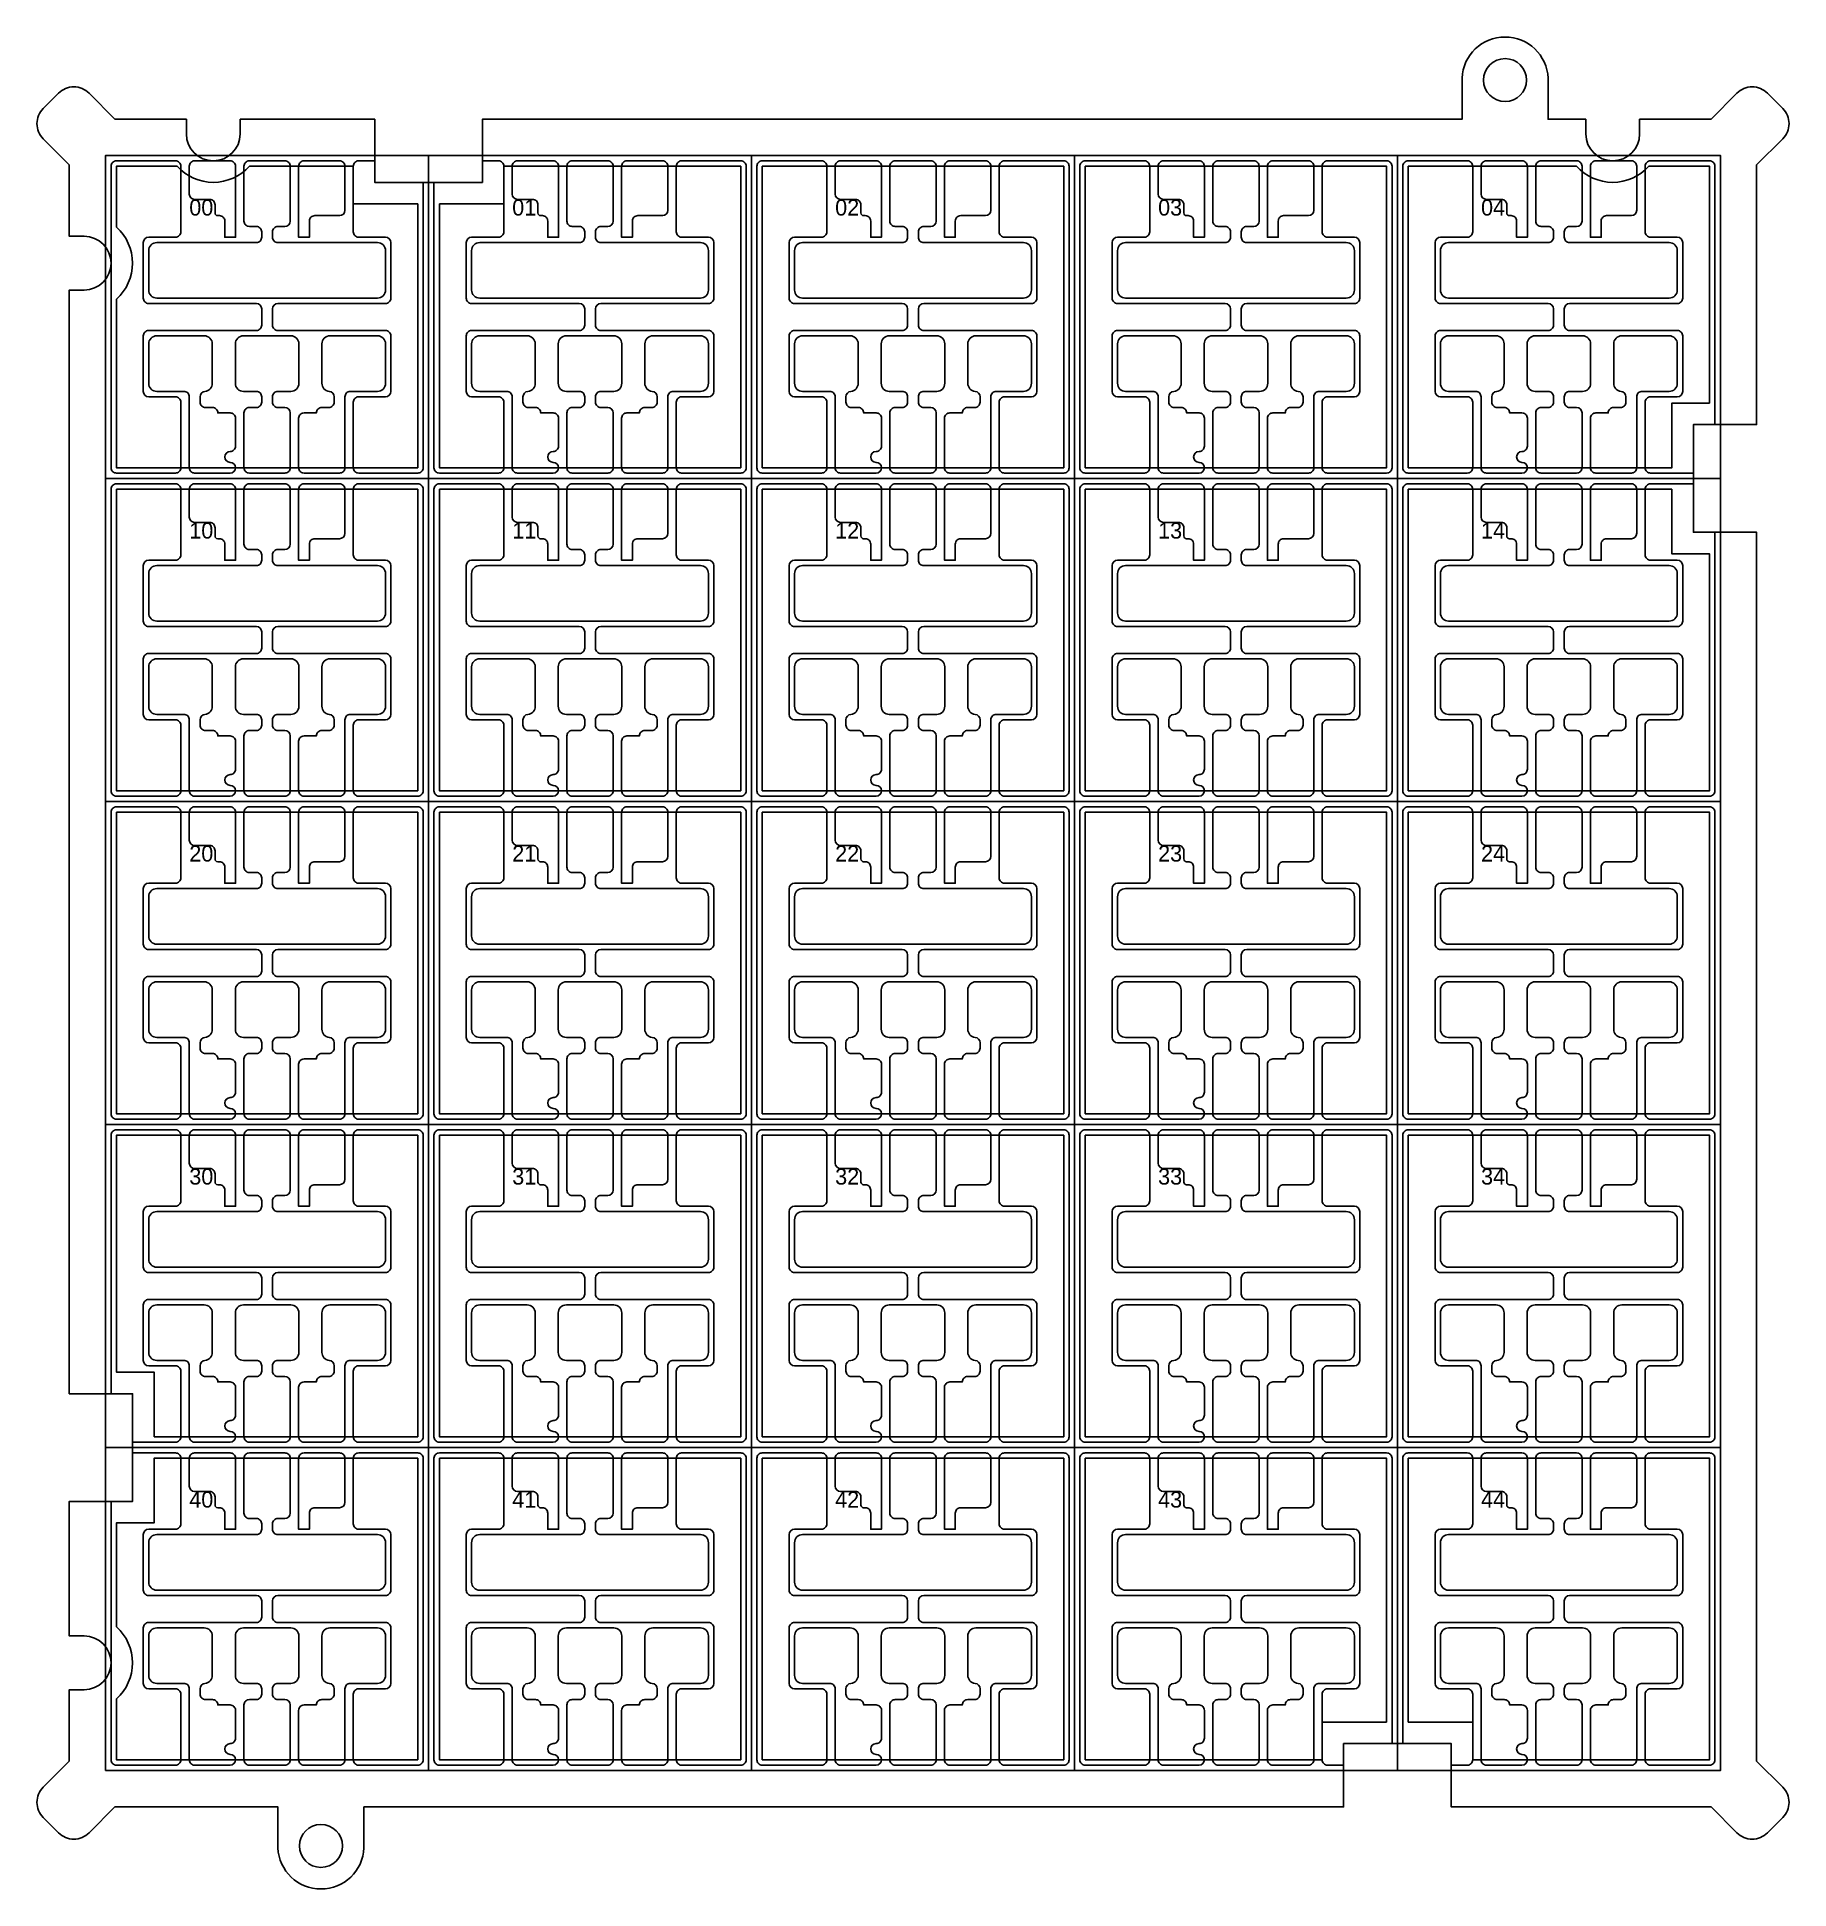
# Model space of a CAD drawing. Header units: inches. Extents: x -81 to 81, y -86 to 86.
import ezdxf

# ---------------------------------------------------------------- set-up
doc = ezdxf.new("R2010")
doc.units = ezdxf.units.IN
doc.header["$MEASUREMENT"] = 0
for name, color, linetype in [('glassOutline', 4, 'Continuous'), ('mask', 6, 'Continuous'), ('mask-numbers', 6, 'Continuous'), ('support', 7, 'Continuous')]:
    doc.layers.add(name, color=color, linetype=linetype)
doc.styles.get("Standard").update_dxf_attribs({"font": 'arial.ttf'})

msp = doc.modelspace()

# ---------------------------------------------------------------- texts
at = {"layer": 'mask-numbers', "char_height": 1.5, "width": 1.7853, "attachment_point": 1}
for s, insert in [('{\\fBPmonoStencil|b0|i0|c0|p0;00}', (-67.23, 70.92)), ('{\\fBPmonoStencil|b0|i0|c0|p0;01}', (-37.23, 70.92)), ('{\\fBPmonoStencil|b0|i0|c0|p0;02}', (-7.23, 70.92)), ('{\\fBPmonoStencil|b0|i0|c0|p0;03}', (22.77, 70.92)), ('{\\fBPmonoStencil|b0|i0|c0|p0;04}', (52.77, 70.92)), ('{\\fBPmonoStencil|b0|i0|c0|p0;10}', (-67.23, 40.92)), ('{\\fBPmonoStencil|b0|i0|c0|p0;11}', (-37.23, 40.92)), ('{\\fBPmonoStencil|b0|i0|c0|p0;12}', (-7.23, 40.92)), ('{\\fBPmonoStencil|b0|i0|c0|p0;13}', (22.77, 40.92)), ('{\\fBPmonoStencil|b0|i0|c0|p0;14}', (52.77, 40.92)), ('{\\fBPmonoStencil|b0|i0|c0|p0;20}', (-67.23, 10.92)), ('{\\fBPmonoStencil|b0|i0|c0|p0;21}', (-37.23, 10.92)), ('{\\fBPmonoStencil|b0|i0|c0|p0;22}', (-7.23, 10.92)), ('{\\fBPmonoStencil|b0|i0|c0|p0;23}', (22.77, 10.92)), ('{\\fBPmonoStencil|b0|i0|c0|p0;24}', (52.77, 10.92)), ('{\\fBPmonoStencil|b0|i0|c0|p0;30}', (-67.23, -19.08)), ('{\\fBPmonoStencil|b0|i0|c0|p0;31}', (-37.23, -19.08)), ('{\\fBPmonoStencil|b0|i0|c0|p0;32}', (-7.23, -19.08)), ('{\\fBPmonoStencil|b0|i0|c0|p0;33}', (22.77, -19.08)), ('{\\fBPmonoStencil|b0|i0|c0|p0;34}', (52.77, -19.08)), ('{\\fBPmonoStencil|b0|i0|c0|p0;40}', (-67.23, -49.08)), ('{\\fBPmonoStencil|b0|i0|c0|p0;41}', (-37.23, -49.08)), ('{\\fBPmonoStencil|b0|i0|c0|p0;42}', (-7.23, -49.08)), ('{\\fBPmonoStencil|b0|i0|c0|p0;43}', (22.77, -49.08)), ('{\\fBPmonoStencil|b0|i0|c0|p0;44}', (52.77, -49.08))]:
    msp.add_mtext(s, dxfattribs=dict(at, insert=insert))

# ---------------------------------------------------------------- linework, layer by layer
at = {"layer": 'glassOutline'}
for points in [[(-75, 45), (-45, 45), (-45, 75), (-75, 75)], [(-45, 45), (-15, 45), (-15, 75), (-45, 75)], [(-15, 45), (15, 45), (15, 75), (-15, 75)], [(15, 45), (45, 45), (45, 75), (15, 75)], [(45, 45), (75, 45), (75, 75), (45, 75)], [(-75, 15), (-45, 15), (-45, 45), (-75, 45)], [(-45, 15), (-15, 15), (-15, 45), (-45, 45)], [(-15, 15), (15, 15), (15, 45), (-15, 45)], [(15, 15), (45, 15), (45, 45), (15, 45)], [(45, 15), (75, 15), (75, 45), (45, 45)], [(-75, -15), (-45, -15), (-45, 15), (-75, 15)], [(-45, -15), (-15, -15), (-15, 15), (-45, 15)], [(-15, -15), (15, -15), (15, 15), (-15, 15)], [(15, -15), (45, -15), (45, 15), (15, 15)], [(45, -15), (75, -15), (75, 15), (45, 15)], [(-75, -45), (-45, -45), (-45, -15), (-75, -15)], [(-45, -45), (-15, -45), (-15, -15), (-45, -15)], [(-15, -45), (15, -45), (15, -15), (-15, -15)], [(15, -45), (45, -45), (45, -15), (15, -15)], [(45, -45), (75, -45), (75, -15), (45, -15)], [(-75, -75), (-45, -75), (-45, -45), (-75, -45)], [(-45, -75), (-15, -75), (-15, -45), (-45, -45)], [(-15, -75), (15, -75), (15, -45), (-15, -45)], [(15, -75), (45, -75), (45, -45), (15, -45)], [(45, -75), (75, -75), (75, -45), (45, -45)]]:
    msp.add_lwpolyline(points, close=True, dxfattribs=at)
at = {"layer": 'mask'}
for p, q in [((-63.43, 47.5), (-63.43, 47.5)), ((-63.43, 46.5), (-63.43, 46.5)), ((-33.43, 47.5), (-33.43, 47.5)), ((-33.43, 46.5), (-33.43, 46.5)), ((-3.43, 47.5), (-3.43, 47.5)), ((-3.43, 46.5), (-3.43, 46.5)), ((26.57, 47.5), (26.57, 47.5)), ((26.57, 46.5), (26.57, 46.5)), ((56.57, 47.5), (56.57, 47.5)), ((56.57, 46.5), (56.57, 46.5)), ((-63.43, 17.5), (-63.43, 17.5)), ((-33.43, 17.5), (-33.43, 17.5)), ((-3.43, 17.5), (-3.43, 17.5)), ((26.57, 17.5), (26.57, 17.5)), ((56.57, 17.5), (56.57, 17.5)), ((-63.43, 16.5), (-63.43, 16.5)), ((-33.43, 16.5), (-33.43, 16.5)), ((-3.43, 16.5), (-3.43, 16.5)), ((26.57, 16.5), (26.57, 16.5)), ((56.57, 16.5), (56.57, 16.5)), ((-63.43, -12.5), (-63.43, -12.5)), ((-63.43, -13.5), (-63.43, -13.5)), ((-33.43, -12.5), (-33.43, -12.5)), ((-33.43, -13.5), (-33.43, -13.5)), ((-3.43, -12.5), (-3.43, -12.5)), ((-3.43, -13.5), (-3.43, -13.5)), ((26.57, -12.5), (26.57, -12.5)), ((26.57, -13.5), (26.57, -13.5)), ((56.57, -12.5), (56.57, -12.5)), ((56.57, -13.5), (56.57, -13.5)), ((-63.43, -42.5), (-63.43, -42.5)), ((-33.43, -42.5), (-33.43, -42.5)), ((-3.43, -42.5), (-3.43, -42.5)), ((26.57, -42.5), (26.57, -42.5)), ((56.57, -42.5), (56.57, -42.5)), ((-63.43, -43.5), (-63.43, -43.5)), ((-33.43, -43.5), (-33.43, -43.5)), ((-3.43, -43.5), (-3.43, -43.5)), ((26.57, -43.5), (26.57, -43.5)), ((56.57, -43.5), (56.57, -43.5)), ((-63.43, -72.5), (-63.43, -72.5)), ((-63.43, -73.5), (-63.43, -73.5)), ((-33.43, -72.5), (-33.43, -72.5)), ((-33.43, -73.5), (-33.43, -73.5)), ((-3.43, -72.5), (-3.43, -72.5)), ((-3.43, -73.5), (-3.43, -73.5)), ((26.57, -72.5), (26.57, -72.5)), ((26.57, -73.5), (26.57, -73.5)), ((56.57, -72.5), (56.57, -72.5)), ((56.57, -73.5), (56.57, -73.5))]:
    msp.add_line(p, q, dxfattribs=at)
at = {"layer": 'mask', "linetype": 'Continuous', "lineweight": 25}
msp.add_lwpolyline([(-80.79, -79.37), (-79.37, -80.79, 0.414214), (-76.54, -80.79), (-74.13, -78.38), (-59, -78.38), (-59, -82.19, 0.953125), (-51, -82.19), (-51, -78.38), (40, -78.38), (40, -72.5), (50, -72.5), (50, -78.38), (74.13, -78.38), (76.54, -80.79, 0.414214), (79.37, -80.79), (80.79, -79.37, 0.414214), (80.79, -76.54), (78.37, -74.13), (78.37, 40), (72.5, 40), (72.5, 50), (78.37, 50), (78.37, 74.13), (80.79, 76.54, 0.414214), (80.79, 79.37), (79.37, 80.79, 0.414214), (76.54, 80.79), (74.13, 78.37), (67.5, 78.37), (67.5, 77, -1), (62.5, 77), (62.5, 78.37), (59, 78.37), (59, 82.19, 0.953125), (51, 82.19), (51, 78.37), (-40, 78.37), (-40, 72.5), (-50, 72.5), (-50, 78.37), (-62.5, 78.37), (-62.5, 77, -1), (-67.5, 77), (-67.5, 78.37), (-74.13, 78.37), (-76.54, 80.79, 0.414214), (-79.37, 80.79), (-80.79, 79.37, 0.414214), (-80.79, 76.54), (-78.38, 74.13), (-78.38, 67.5), (-77, 67.5, -1), (-77, 62.5), (-78.38, 62.5), (-78.38, -40), (-72.5, -40), (-72.5, -50), (-78.38, -50), (-78.38, -62.5), (-77, -62.5, -1), (-77, -67.5), (-78.38, -67.5), (-78.38, -74.13), (-80.79, -76.54, 0.414214)], format="xyb", close=True, dxfattribs=at)
at = {"layer": 'mask'}
for points in [[(-74, 74.5), (-68.51, 74.5, -0.414214), (-68.01, 74), (-68.01, 67.91, -0.414214), (-68.51, 67.41), (-71, 67.41, 0.414212), (-71.5, 66.91), (-71.5, 61.75, 0.414215), (-71, 61.25), (-61, 61.25, -0.414213), (-60.5, 60.75), (-60.5, 59.25, -0.414214), (-61, 58.75), (-71, 58.75, 0.414215), (-71.5, 58.25), (-71.5, 53.09, 0.414212), (-71, 52.59), (-68.51, 52.59, -0.414214), (-68.01, 52.09), (-68.01, 46, -0.414214), (-68.51, 45.5), (-74, 45.5, -0.414214), (-74.5, 46), (-74.5, 74, -0.414214)], [(-59.5, 67.41), (-59.5, 67.91, -0.414214), (-59, 68.41), (-58.35, 68.41, 0.414213), (-57.85, 68.91), (-57.85, 74, 0.414214), (-58.35, 74.5), (-61.65, 74.5, 0.414214), (-62.15, 74), (-62.15, 68.91, 0.414214), (-61.65, 68.41), (-61, 68.41, -0.414214), (-60.5, 67.91), (-60.5, 67.41, -0.414214), (-61, 66.91), (-70.25, 66.91, 0.414214), (-71, 66.16), (-71, 62.5, 0.414214), (-70.25, 61.75), (-49.75, 61.75, 0.414214), (-49, 62.5), (-49, 66.16, 0.414214), (-49.75, 66.91), (-59, 66.91, -0.414214)], [(-64.59, 69.41), (-64.43, 69.41, -0.414214), (-63.93, 68.91), (-63.93, 67.41), (-62.93, 67.41), (-62.93, 74, 0.414214), (-63.43, 74.5), (-66.73, 74.5, 0.414214), (-67.23, 74), (-67.23, 71.42, 0.414213), (-66.73, 70.92), (-65.34, 70.92, -0.414214), (-64.84, 70.42), (-64.84, 69.66, 0.414214)], [(-50, 72.5), (-50, 74.5), (-51.49, 74.5, 0.414214), (-51.99, 74), (-51.99, 67.91, 0.414214), (-51.49, 67.41), (-49, 67.41, -0.414212), (-48.5, 66.91), (-48.5, 61.75, -0.414215), (-49, 61.25), (-59, 61.25, 0.414213), (-59.5, 60.75), (-59.5, 59.25, 0.414214), (-59, 58.75), (-49, 58.75, -0.414215), (-48.5, 58.25), (-48.5, 53.09, -0.414212), (-49, 52.59), (-51.49, 52.59, 0.414214), (-51.99, 52.09), (-51.99, 46, 0.414214), (-51.49, 45.5), (-46, 45.5, 0.414214), (-45.5, 46), (-45.5, 72.5)], [(-55.57, 69.41, 0.414214), (-56.07, 68.91), (-56.07, 67.41), (-57.07, 67.41), (-57.07, 74, -0.414214), (-56.57, 74.5), (-53.27, 74.5, -0.414214), (-52.77, 74), (-52.77, 69.91, -0.414213), (-53.27, 69.41)], [(-40, 72.5), (-40, 74.5), (-38.51, 74.5, -0.414214), (-38.01, 74), (-38.01, 67.91, -0.414214), (-38.51, 67.41), (-41, 67.41, 0.414212), (-41.5, 66.91), (-41.5, 61.75, 0.414215), (-41, 61.25), (-31, 61.25, -0.414213), (-30.5, 60.75), (-30.5, 59.25, -0.414214), (-31, 58.75), (-41, 58.75, 0.414215), (-41.5, 58.25), (-41.5, 53.09, 0.414212), (-41, 52.59), (-38.51, 52.59, -0.414214), (-38.01, 52.09), (-38.01, 46, -0.414214), (-38.51, 45.5), (-44, 45.5, -0.414214), (-44.5, 46), (-44.5, 72.5)], [(-29.5, 67.41), (-29.5, 67.91, -0.414214), (-29, 68.41), (-28.35, 68.41, 0.414213), (-27.85, 68.91), (-27.85, 74, 0.414214), (-28.35, 74.5), (-31.65, 74.5, 0.414214), (-32.15, 74), (-32.15, 68.91, 0.414214), (-31.65, 68.41), (-31, 68.41, -0.414214), (-30.5, 67.91), (-30.5, 67.41, -0.414214), (-31, 66.91), (-40.25, 66.91, 0.414214), (-41, 66.16), (-41, 62.5, 0.414214), (-40.25, 61.75), (-19.75, 61.75, 0.414214), (-19, 62.5), (-19, 66.16, 0.414214), (-19.75, 66.91), (-29, 66.91, -0.414214)], [(-34.59, 69.41), (-34.43, 69.41, -0.414214), (-33.93, 68.91), (-33.93, 67.41), (-32.93, 67.41), (-32.93, 74, 0.414214), (-33.43, 74.5), (-36.73, 74.5, 0.414214), (-37.23, 74), (-37.23, 71.42, 0.414213), (-36.73, 70.92), (-35.34, 70.92, -0.414214), (-34.84, 70.42), (-34.84, 69.66, 0.414214)], [(-16, 74.5), (-21.49, 74.5, 0.414214), (-21.99, 74), (-21.99, 67.91, 0.414214), (-21.49, 67.41), (-19, 67.41, -0.414212), (-18.5, 66.91), (-18.5, 61.75, -0.414215), (-19, 61.25), (-29, 61.25, 0.414213), (-29.5, 60.75), (-29.5, 59.25, 0.414214), (-29, 58.75), (-19, 58.75, -0.414215), (-18.5, 58.25), (-18.5, 53.09, -0.414212), (-19, 52.59), (-21.49, 52.59, 0.414214), (-21.99, 52.09), (-21.99, 46, 0.414214), (-21.49, 45.5), (-16, 45.5, 0.414214), (-15.5, 46), (-15.5, 74, 0.414214)], [(-25.57, 69.41, 0.414214), (-26.07, 68.91), (-26.07, 67.41), (-27.07, 67.41), (-27.07, 74, -0.414214), (-26.57, 74.5), (-23.27, 74.5, -0.414214), (-22.77, 74), (-22.77, 69.91, -0.414213), (-23.27, 69.41)], [(-14, 74.5), (-8.51, 74.5, -0.414214), (-8.01, 74), (-8.01, 67.91, -0.414214), (-8.51, 67.41), (-11, 67.41, 0.414212), (-11.5, 66.91), (-11.5, 61.75, 0.414215), (-11, 61.25), (-1, 61.25, -0.414213), (-0.5, 60.75), (-0.5, 59.25, -0.414214), (-1, 58.75), (-11, 58.75, 0.414215), (-11.5, 58.25), (-11.5, 53.09, 0.414212), (-11, 52.59), (-8.51, 52.59, -0.414214), (-8.01, 52.09), (-8.01, 46, -0.414214), (-8.51, 45.5), (-14, 45.5, -0.414214), (-14.5, 46), (-14.5, 74, -0.414214)], [(0.5, 67.41), (0.5, 67.91, -0.414214), (1, 68.41), (1.65, 68.41, 0.414213), (2.15, 68.91), (2.15, 74, 0.414214), (1.65, 74.5), (-1.65, 74.5, 0.414214), (-2.15, 74), (-2.15, 68.91, 0.414214), (-1.65, 68.41), (-1, 68.41, -0.414214), (-0.5, 67.91), (-0.5, 67.41, -0.414214), (-1, 66.91), (-10.25, 66.91, 0.414214), (-11, 66.16), (-11, 62.5, 0.414214), (-10.25, 61.75), (10.25, 61.75, 0.414214), (11, 62.5), (11, 66.16, 0.414214), (10.25, 66.91), (1, 66.91, -0.414214)], [(-4.59, 69.41), (-4.43, 69.41, -0.414214), (-3.93, 68.91), (-3.93, 67.41), (-2.93, 67.41), (-2.93, 74, 0.414214), (-3.43, 74.5), (-6.73, 74.5, 0.414214), (-7.23, 74), (-7.23, 71.42, 0.414213), (-6.73, 70.92), (-5.34, 70.92, -0.414214), (-4.84, 70.42), (-4.84, 69.66, 0.414214)], [(14, 74.5), (8.51, 74.5, 0.414214), (8.01, 74), (8.01, 67.91, 0.414214), (8.51, 67.41), (11, 67.41, -0.414212), (11.5, 66.91), (11.5, 61.75, -0.414215), (11, 61.25), (1, 61.25, 0.414213), (0.5, 60.75), (0.5, 59.25, 0.414214), (1, 58.75), (11, 58.75, -0.414215), (11.5, 58.25), (11.5, 53.09, -0.414212), (11, 52.59), (8.51, 52.59, 0.414214), (8.01, 52.09), (8.01, 46, 0.414214), (8.51, 45.5), (14, 45.5, 0.414214), (14.5, 46), (14.5, 74, 0.414214)], [(4.43, 69.41, 0.414214), (3.93, 68.91), (3.93, 67.41), (2.93, 67.41), (2.93, 74, -0.414214), (3.43, 74.5), (6.73, 74.5, -0.414214), (7.23, 74), (7.23, 69.91, -0.414213), (6.73, 69.41)], [(16, 74.5), (21.49, 74.5, -0.414214), (21.99, 74), (21.99, 67.91, -0.414214), (21.49, 67.41), (19, 67.41, 0.414212), (18.5, 66.91), (18.5, 61.75, 0.414215), (19, 61.25), (29, 61.25, -0.414213), (29.5, 60.75), (29.5, 59.25, -0.414214), (29, 58.75), (19, 58.75, 0.414215), (18.5, 58.25), (18.5, 53.09, 0.414212), (19, 52.59), (21.49, 52.59, -0.414214), (21.99, 52.09), (21.99, 46, -0.414214), (21.49, 45.5), (16, 45.5, -0.414214), (15.5, 46), (15.5, 74, -0.414214)], [(30.5, 67.41), (30.5, 67.91, -0.414214), (31, 68.41), (31.65, 68.41, 0.414213), (32.15, 68.91), (32.15, 74, 0.414214), (31.65, 74.5), (28.35, 74.5, 0.414214), (27.85, 74), (27.85, 68.91, 0.414214), (28.35, 68.41), (29, 68.41, -0.414214), (29.5, 67.91), (29.5, 67.41, -0.414214), (29, 66.91), (19.75, 66.91, 0.414214), (19, 66.16), (19, 62.5, 0.414214), (19.75, 61.75), (40.25, 61.75, 0.414214), (41, 62.5), (41, 66.16, 0.414214), (40.25, 66.91), (31, 66.91, -0.414214)], [(25.41, 69.41), (25.57, 69.41, -0.414214), (26.07, 68.91), (26.07, 67.41), (27.07, 67.41), (27.07, 74, 0.414214), (26.57, 74.5), (23.27, 74.5, 0.414214), (22.77, 74), (22.77, 71.42, 0.414213), (23.27, 70.92), (24.66, 70.92, -0.414214), (25.16, 70.42), (25.16, 69.66, 0.414214)], [(44, 74.5), (38.51, 74.5, 0.414214), (38.01, 74), (38.01, 67.91, 0.414214), (38.51, 67.41), (41, 67.41, -0.414212), (41.5, 66.91), (41.5, 61.75, -0.414215), (41, 61.25), (31, 61.25, 0.414213), (30.5, 60.75), (30.5, 59.25, 0.414214), (31, 58.75), (41, 58.75, -0.414215), (41.5, 58.25), (41.5, 53.09, -0.414212), (41, 52.59), (38.51, 52.59, 0.414214), (38.01, 52.09), (38.01, 46, 0.414214), (38.51, 45.5), (44, 45.5, 0.414214), (44.5, 46), (44.5, 74, 0.414214)], [(34.43, 69.41, 0.414214), (33.93, 68.91), (33.93, 67.41), (32.93, 67.41), (32.93, 74, -0.414214), (33.43, 74.5), (36.73, 74.5, -0.414214), (37.23, 74), (37.23, 69.91, -0.414213), (36.73, 69.41)], [(46, 74.5), (51.49, 74.5, -0.414214), (51.99, 74), (51.99, 67.91, -0.414214), (51.49, 67.41), (49, 67.41, 0.414212), (48.5, 66.91), (48.5, 61.75, 0.414215), (49, 61.25), (59, 61.25, -0.414213), (59.5, 60.75), (59.5, 59.25, -0.414214), (59, 58.75), (49, 58.75, 0.414215), (48.5, 58.25), (48.5, 53.09, 0.414212), (49, 52.59), (51.49, 52.59, -0.414214), (51.99, 52.09), (51.99, 46, -0.414214), (51.49, 45.5), (46, 45.5, -0.414214), (45.5, 46), (45.5, 74, -0.414214)], [(60.5, 67.41), (60.5, 67.91, -0.414214), (61, 68.41), (61.65, 68.41, 0.414213), (62.15, 68.91), (62.15, 74, 0.414214), (61.65, 74.5), (58.35, 74.5, 0.414214), (57.85, 74), (57.85, 68.91, 0.414214), (58.35, 68.41), (59, 68.41, -0.414214), (59.5, 67.91), (59.5, 67.41, -0.414214), (59, 66.91), (49.75, 66.91, 0.414214), (49, 66.16), (49, 62.5, 0.414214), (49.75, 61.75), (70.25, 61.75, 0.414214), (71, 62.5), (71, 66.16, 0.414214), (70.25, 66.91), (61, 66.91, -0.414214)], [(55.41, 69.41), (55.57, 69.41, -0.414214), (56.07, 68.91), (56.07, 67.41), (57.07, 67.41), (57.07, 74, 0.414214), (56.57, 74.5), (53.27, 74.5, 0.414214), (52.77, 74), (52.77, 71.42, 0.414213), (53.27, 70.92), (54.66, 70.92, -0.414214), (55.16, 70.42), (55.16, 69.66, 0.414214)], [(72.5, 50), (74.5, 50), (74.5, 74, 0.414214), (74, 74.5), (68.51, 74.5, 0.414214), (68.01, 74), (68.01, 67.91, 0.414214), (68.51, 67.41), (71, 67.41, -0.414212), (71.5, 66.91), (71.5, 61.75, -0.414215), (71, 61.25), (61, 61.25, 0.414213), (60.5, 60.75), (60.5, 59.25, 0.414214), (61, 58.75), (71, 58.75, -0.414215), (71.5, 58.25), (71.5, 53.09, -0.414212), (71, 52.59), (68.51, 52.59, 0.414214), (68.01, 52.09), (68.01, 46, 0.414214), (68.51, 45.5), (72.5, 45.5)], [(64.43, 69.41, 0.414214), (63.93, 68.91), (63.93, 67.41), (62.93, 67.41), (62.93, 74, -0.414214), (63.43, 74.5), (66.73, 74.5, -0.414214), (67.23, 74), (67.23, 69.91, -0.414213), (66.73, 69.41)], [(-62.93, 48, -0.414214), (-63.43, 47.5, 1), (-63.43, 46.5, -1), (-63.43, 45.5), (-66.73, 45.5, -0.414214), (-67.23, 46), (-67.23, 52.59, 0.414214), (-67.73, 53.09), (-70.25, 53.09, -0.414214), (-71, 53.84), (-71, 57.5, -0.414214), (-70.25, 58.25), (-65.84, 58.25, -0.414214), (-65.09, 57.5), (-65.09, 53.84, -0.388526), (-65.77, 53.09, 0.388526), (-66.23, 52.59), (-66.23, 52.09, 0.414214), (-65.73, 51.59), (-65.08, 51.59, -0.414214), (-64.58, 51.09), (-63.43, 51.09, -0.414214), (-62.93, 50.59)], [(-57.05, 57.5), (-57.05, 53.84, -0.414214), (-57.8, 53.09), (-59, 53.09, 0.414214), (-59.5, 52.59), (-59.5, 52.09, 0.414214), (-59, 51.59), (-58.35, 51.59, -0.414213), (-57.85, 51.09), (-57.85, 46, -0.414214), (-58.35, 45.5), (-61.65, 45.5, -0.414214), (-62.15, 46), (-62.15, 51.09, -0.414214), (-61.65, 51.59), (-61, 51.59, 0.414214), (-60.5, 52.09), (-60.5, 52.59, 0.414214), (-61, 53.09), (-62.2, 53.09, -0.414214), (-62.95, 53.84), (-62.95, 57.5, -0.414214), (-62.2, 58.25), (-57.8, 58.25, -0.414214)], [(-54.92, 51.59, 0.414214), (-55.42, 51.09), (-56.57, 51.09, 0.414214), (-57.07, 50.59), (-57.07, 46, 0.414214), (-56.57, 45.5), (-53.27, 45.5, 0.414214), (-52.77, 46), (-52.77, 52.59, -0.414214), (-52.27, 53.09), (-49.75, 53.09, 0.414214), (-49, 53.84), (-49, 57.5, 0.414214), (-49.75, 58.25), (-54.16, 58.25, 0.414214), (-54.91, 57.5), (-54.91, 53.84, 0.388526), (-54.23, 53.09, -0.388526), (-53.77, 52.59), (-53.77, 52.09, -0.414214), (-54.27, 51.59)], [(-32.93, 48, -0.414214), (-33.43, 47.5, 1), (-33.43, 46.5, -1), (-33.43, 45.5), (-36.73, 45.5, -0.414214), (-37.23, 46), (-37.23, 52.59, 0.414214), (-37.73, 53.09), (-40.25, 53.09, -0.414214), (-41, 53.84), (-41, 57.5, -0.414214), (-40.25, 58.25), (-35.84, 58.25, -0.414214), (-35.09, 57.5), (-35.09, 53.84, -0.388526), (-35.77, 53.09, 0.388526), (-36.23, 52.59), (-36.23, 52.09, 0.414214), (-35.73, 51.59), (-35.08, 51.59, -0.414214), (-34.58, 51.09), (-33.43, 51.09, -0.414214), (-32.93, 50.59)], [(-27.05, 57.5), (-27.05, 53.84, -0.414214), (-27.8, 53.09), (-29, 53.09, 0.414214), (-29.5, 52.59), (-29.5, 52.09, 0.414214), (-29, 51.59), (-28.35, 51.59, -0.414213), (-27.85, 51.09), (-27.85, 46, -0.414214), (-28.35, 45.5), (-31.65, 45.5, -0.414214), (-32.15, 46), (-32.15, 51.09, -0.414214), (-31.65, 51.59), (-31, 51.59, 0.414214), (-30.5, 52.09), (-30.5, 52.59, 0.414214), (-31, 53.09), (-32.2, 53.09, -0.414214), (-32.95, 53.84), (-32.95, 57.5, -0.414214), (-32.2, 58.25), (-27.8, 58.25, -0.414214)], [(-24.92, 51.59, 0.414214), (-25.42, 51.09), (-26.57, 51.09, 0.414214), (-27.07, 50.59), (-27.07, 46, 0.414214), (-26.57, 45.5), (-23.27, 45.5, 0.414214), (-22.77, 46), (-22.77, 52.59, -0.414214), (-22.27, 53.09), (-19.75, 53.09, 0.414214), (-19, 53.84), (-19, 57.5, 0.414214), (-19.75, 58.25), (-24.16, 58.25, 0.414214), (-24.91, 57.5), (-24.91, 53.84, 0.388526), (-24.23, 53.09, -0.388526), (-23.77, 52.59), (-23.77, 52.09, -0.414214), (-24.27, 51.59)], [(-2.93, 48, -0.414214), (-3.43, 47.5, 1), (-3.43, 46.5, -1), (-3.43, 45.5), (-6.73, 45.5, -0.414214), (-7.23, 46), (-7.23, 52.59, 0.414214), (-7.73, 53.09), (-10.25, 53.09, -0.414214), (-11, 53.84), (-11, 57.5, -0.414214), (-10.25, 58.25), (-5.84, 58.25, -0.414214), (-5.09, 57.5), (-5.09, 53.84, -0.388526), (-5.77, 53.09, 0.388526), (-6.23, 52.59), (-6.23, 52.09, 0.414214), (-5.73, 51.59), (-5.08, 51.59, -0.414214), (-4.58, 51.09), (-3.43, 51.09, -0.414214), (-2.93, 50.59)], [(2.95, 57.5), (2.95, 53.84, -0.414214), (2.2, 53.09), (1, 53.09, 0.414214), (0.5, 52.59), (0.5, 52.09, 0.414214), (1, 51.59), (1.65, 51.59, -0.414213), (2.15, 51.09), (2.15, 46, -0.414214), (1.65, 45.5), (-1.65, 45.5, -0.414214), (-2.15, 46), (-2.15, 51.09, -0.414214), (-1.65, 51.59), (-1, 51.59, 0.414214), (-0.5, 52.09), (-0.5, 52.59, 0.414214), (-1, 53.09), (-2.2, 53.09, -0.414214), (-2.95, 53.84), (-2.95, 57.5, -0.414214), (-2.2, 58.25), (2.2, 58.25, -0.414214)], [(5.08, 51.59, 0.414214), (4.58, 51.09), (3.43, 51.09, 0.414214), (2.93, 50.59), (2.93, 46, 0.414214), (3.43, 45.5), (6.73, 45.5, 0.414214), (7.23, 46), (7.23, 52.59, -0.414214), (7.73, 53.09), (10.25, 53.09, 0.414214), (11, 53.84), (11, 57.5, 0.414214), (10.25, 58.25), (5.84, 58.25, 0.414214), (5.09, 57.5), (5.09, 53.84, 0.388526), (5.77, 53.09, -0.388526), (6.23, 52.59), (6.23, 52.09, -0.414214), (5.73, 51.59)], [(27.07, 48, -0.414214), (26.57, 47.5, 1), (26.57, 46.5, -1), (26.57, 45.5), (23.27, 45.5, -0.414214), (22.77, 46), (22.77, 52.59, 0.414214), (22.27, 53.09), (19.75, 53.09, -0.414214), (19, 53.84), (19, 57.5, -0.414214), (19.75, 58.25), (24.16, 58.25, -0.414214), (24.91, 57.5), (24.91, 53.84, -0.388526), (24.23, 53.09, 0.388526), (23.77, 52.59), (23.77, 52.09, 0.414214), (24.27, 51.59), (24.92, 51.59, -0.414214), (25.42, 51.09), (26.57, 51.09, -0.414214), (27.07, 50.59)], [(32.95, 57.5), (32.95, 53.84, -0.414214), (32.2, 53.09), (31, 53.09, 0.414214), (30.5, 52.59), (30.5, 52.09, 0.414214), (31, 51.59), (31.65, 51.59, -0.414213), (32.15, 51.09), (32.15, 46, -0.414214), (31.65, 45.5), (28.35, 45.5, -0.414214), (27.85, 46), (27.85, 51.09, -0.414214), (28.35, 51.59), (29, 51.59, 0.414214), (29.5, 52.09), (29.5, 52.59, 0.414214), (29, 53.09), (27.8, 53.09, -0.414214), (27.05, 53.84), (27.05, 57.5, -0.414214), (27.8, 58.25), (32.2, 58.25, -0.414214)], [(35.08, 51.59, 0.414214), (34.58, 51.09), (33.43, 51.09, 0.414214), (32.93, 50.59), (32.93, 46, 0.414214), (33.43, 45.5), (36.73, 45.5, 0.414214), (37.23, 46), (37.23, 52.59, -0.414214), (37.73, 53.09), (40.25, 53.09, 0.414214), (41, 53.84), (41, 57.5, 0.414214), (40.25, 58.25), (35.84, 58.25, 0.414214), (35.09, 57.5), (35.09, 53.84, 0.388526), (35.77, 53.09, -0.388526), (36.23, 52.59), (36.23, 52.09, -0.414214), (35.73, 51.59)], [(57.07, 48, -0.414214), (56.57, 47.5, 1), (56.57, 46.5, -1), (56.57, 45.5), (53.27, 45.5, -0.414214), (52.77, 46), (52.77, 52.59, 0.414214), (52.27, 53.09), (49.75, 53.09, -0.414214), (49, 53.84), (49, 57.5, -0.414214), (49.75, 58.25), (54.16, 58.25, -0.414214), (54.91, 57.5), (54.91, 53.84, -0.388526), (54.23, 53.09, 0.388526), (53.77, 52.59), (53.77, 52.09, 0.414214), (54.27, 51.59), (54.92, 51.59, -0.414214), (55.42, 51.09), (56.57, 51.09, -0.414214), (57.07, 50.59)], [(62.95, 57.5), (62.95, 53.84, -0.414214), (62.2, 53.09), (61, 53.09, 0.414214), (60.5, 52.59), (60.5, 52.09, 0.414214), (61, 51.59), (61.65, 51.59, -0.414213), (62.15, 51.09), (62.15, 46, -0.414214), (61.65, 45.5), (58.35, 45.5, -0.414214), (57.85, 46), (57.85, 51.09, -0.414214), (58.35, 51.59), (59, 51.59, 0.414214), (59.5, 52.09), (59.5, 52.59, 0.414214), (59, 53.09), (57.8, 53.09, -0.414214), (57.05, 53.84), (57.05, 57.5, -0.414214), (57.8, 58.25), (62.2, 58.25, -0.414214)], [(65.08, 51.59, 0.414214), (64.58, 51.09), (63.43, 51.09, 0.414214), (62.93, 50.59), (62.93, 46, 0.414214), (63.43, 45.5), (66.73, 45.5, 0.414214), (67.23, 46), (67.23, 52.59, -0.414214), (67.73, 53.09), (70.25, 53.09, 0.414214), (71, 53.84), (71, 57.5, 0.414214), (70.25, 58.25), (65.84, 58.25, 0.414214), (65.09, 57.5), (65.09, 53.84, 0.388526), (65.77, 53.09, -0.388526), (66.23, 52.59), (66.23, 52.09, -0.414214), (65.73, 51.59)], [(-74, 44.5), (-68.51, 44.5, -0.414214), (-68.01, 44), (-68.01, 37.91, -0.414214), (-68.51, 37.41), (-71, 37.41, 0.414212), (-71.5, 36.91), (-71.5, 31.75, 0.414215), (-71, 31.25), (-61, 31.25, -0.414213), (-60.5, 30.75), (-60.5, 29.25, -0.414214), (-61, 28.75), (-71, 28.75, 0.414215), (-71.5, 28.25), (-71.5, 23.09, 0.414212), (-71, 22.59), (-68.51, 22.59, -0.414214), (-68.01, 22.09), (-68.01, 16, -0.414214), (-68.51, 15.5), (-74, 15.5, -0.414214), (-74.5, 16), (-74.5, 44, -0.414214)], [(-59.5, 37.41), (-59.5, 37.91, -0.414214), (-59, 38.41), (-58.35, 38.41, 0.414213), (-57.85, 38.91), (-57.85, 44, 0.414214), (-58.35, 44.5), (-61.65, 44.5, 0.414214), (-62.15, 44), (-62.15, 38.91, 0.414214), (-61.65, 38.41), (-61, 38.41, -0.414214), (-60.5, 37.91), (-60.5, 37.41, -0.414214), (-61, 36.91), (-70.25, 36.91, 0.414214), (-71, 36.16), (-71, 32.5, 0.414214), (-70.25, 31.75), (-49.75, 31.75, 0.414214), (-49, 32.5), (-49, 36.16, 0.414214), (-49.75, 36.91), (-59, 36.91, -0.414214)], [(-64.59, 39.41), (-64.43, 39.41, -0.414214), (-63.93, 38.91), (-63.93, 37.41), (-62.93, 37.41), (-62.93, 44, 0.414214), (-63.43, 44.5), (-66.73, 44.5, 0.414214), (-67.23, 44), (-67.23, 41.42, 0.414213), (-66.73, 40.92), (-65.34, 40.92, -0.414214), (-64.84, 40.42), (-64.84, 39.66, 0.414214)], [(-46, 44.5), (-51.49, 44.5, 0.414214), (-51.99, 44), (-51.99, 37.91, 0.414214), (-51.49, 37.41), (-49, 37.41, -0.414212), (-48.5, 36.91), (-48.5, 31.75, -0.414215), (-49, 31.25), (-59, 31.25, 0.414213), (-59.5, 30.75), (-59.5, 29.25, 0.414214), (-59, 28.75), (-49, 28.75, -0.414215), (-48.5, 28.25), (-48.5, 23.09, -0.414212), (-49, 22.59), (-51.49, 22.59, 0.414214), (-51.99, 22.09), (-51.99, 16, 0.414214), (-51.49, 15.5), (-46, 15.5, 0.414214), (-45.5, 16), (-45.5, 44, 0.414214)], [(-55.57, 39.41, 0.414214), (-56.07, 38.91), (-56.07, 37.41), (-57.07, 37.41), (-57.07, 44, -0.414214), (-56.57, 44.5), (-53.27, 44.5, -0.414214), (-52.77, 44), (-52.77, 39.91, -0.414213), (-53.27, 39.41)], [(-44, 44.5), (-38.51, 44.5, -0.414214), (-38.01, 44), (-38.01, 37.91, -0.414214), (-38.51, 37.41), (-41, 37.41, 0.414212), (-41.5, 36.91), (-41.5, 31.75, 0.414215), (-41, 31.25), (-31, 31.25, -0.414213), (-30.5, 30.75), (-30.5, 29.25, -0.414214), (-31, 28.75), (-41, 28.75, 0.414215), (-41.5, 28.25), (-41.5, 23.09, 0.414212), (-41, 22.59), (-38.51, 22.59, -0.414214), (-38.01, 22.09), (-38.01, 16, -0.414214), (-38.51, 15.5), (-44, 15.5, -0.414214), (-44.5, 16), (-44.5, 44, -0.414214)], [(-29.5, 37.41), (-29.5, 37.91, -0.414214), (-29, 38.41), (-28.35, 38.41, 0.414213), (-27.85, 38.91), (-27.85, 44, 0.414214), (-28.35, 44.5), (-31.65, 44.5, 0.414214), (-32.15, 44), (-32.15, 38.91, 0.414214), (-31.65, 38.41), (-31, 38.41, -0.414214), (-30.5, 37.91), (-30.5, 37.41, -0.414214), (-31, 36.91), (-40.25, 36.91, 0.414214), (-41, 36.16), (-41, 32.5, 0.414214), (-40.25, 31.75), (-19.75, 31.75, 0.414214), (-19, 32.5), (-19, 36.16, 0.414214), (-19.75, 36.91), (-29, 36.91, -0.414214)], [(-34.59, 39.41), (-34.43, 39.41, -0.414214), (-33.93, 38.91), (-33.93, 37.41), (-32.93, 37.41), (-32.93, 44, 0.414214), (-33.43, 44.5), (-36.73, 44.5, 0.414214), (-37.23, 44), (-37.23, 41.42, 0.414213), (-36.73, 40.92), (-35.34, 40.92, -0.414214), (-34.84, 40.42), (-34.84, 39.66, 0.414214)], [(-16, 44.5), (-21.49, 44.5, 0.414214), (-21.99, 44), (-21.99, 37.91, 0.414214), (-21.49, 37.41), (-19, 37.41, -0.414212), (-18.5, 36.91), (-18.5, 31.75, -0.414215), (-19, 31.25), (-29, 31.25, 0.414213), (-29.5, 30.75), (-29.5, 29.25, 0.414214), (-29, 28.75), (-19, 28.75, -0.414215), (-18.5, 28.25), (-18.5, 23.09, -0.414212), (-19, 22.59), (-21.49, 22.59, 0.414214), (-21.99, 22.09), (-21.99, 16, 0.414214), (-21.49, 15.5), (-16, 15.5, 0.414214), (-15.5, 16), (-15.5, 44, 0.414214)], [(-25.57, 39.41, 0.414214), (-26.07, 38.91), (-26.07, 37.41), (-27.07, 37.41), (-27.07, 44, -0.414214), (-26.57, 44.5), (-23.27, 44.5, -0.414214), (-22.77, 44), (-22.77, 39.91, -0.414213), (-23.27, 39.41)], [(-14, 44.5), (-8.51, 44.5, -0.414214), (-8.01, 44), (-8.01, 37.91, -0.414214), (-8.51, 37.41), (-11, 37.41, 0.414212), (-11.5, 36.91), (-11.5, 31.75, 0.414215), (-11, 31.25), (-1, 31.25, -0.414213), (-0.5, 30.75), (-0.5, 29.25, -0.414214), (-1, 28.75), (-11, 28.75, 0.414215), (-11.5, 28.25), (-11.5, 23.09, 0.414212), (-11, 22.59), (-8.51, 22.59, -0.414214), (-8.01, 22.09), (-8.01, 16, -0.414214), (-8.51, 15.5), (-14, 15.5, -0.414214), (-14.5, 16), (-14.5, 44, -0.414214)], [(0.5, 37.41), (0.5, 37.91, -0.414214), (1, 38.41), (1.65, 38.41, 0.414213), (2.15, 38.91), (2.15, 44, 0.414214), (1.65, 44.5), (-1.65, 44.5, 0.414214), (-2.15, 44), (-2.15, 38.91, 0.414214), (-1.65, 38.41), (-1, 38.41, -0.414214), (-0.5, 37.91), (-0.5, 37.41, -0.414214), (-1, 36.91), (-10.25, 36.91, 0.414214), (-11, 36.16), (-11, 32.5, 0.414214), (-10.25, 31.75), (10.25, 31.75, 0.414214), (11, 32.5), (11, 36.16, 0.414214), (10.25, 36.91), (1, 36.91, -0.414214)], [(-4.59, 39.41), (-4.43, 39.41, -0.414214), (-3.93, 38.91), (-3.93, 37.41), (-2.93, 37.41), (-2.93, 44, 0.414214), (-3.43, 44.5), (-6.73, 44.5, 0.414214), (-7.23, 44), (-7.23, 41.42, 0.414213), (-6.73, 40.92), (-5.34, 40.92, -0.414214), (-4.84, 40.42), (-4.84, 39.66, 0.414214)], [(14, 44.5), (8.51, 44.5, 0.414214), (8.01, 44), (8.01, 37.91, 0.414214), (8.51, 37.41), (11, 37.41, -0.414212), (11.5, 36.91), (11.5, 31.75, -0.414215), (11, 31.25), (1, 31.25, 0.414213), (0.5, 30.75), (0.5, 29.25, 0.414214), (1, 28.75), (11, 28.75, -0.414215), (11.5, 28.25), (11.5, 23.09, -0.414212), (11, 22.59), (8.51, 22.59, 0.414214), (8.01, 22.09), (8.01, 16, 0.414214), (8.51, 15.5), (14, 15.5, 0.414214), (14.5, 16), (14.5, 44, 0.414214)], [(4.43, 39.41, 0.414214), (3.93, 38.91), (3.93, 37.41), (2.93, 37.41), (2.93, 44, -0.414214), (3.43, 44.5), (6.73, 44.5, -0.414214), (7.23, 44), (7.23, 39.91, -0.414213), (6.73, 39.41)], [(16, 44.5), (21.49, 44.5, -0.414214), (21.99, 44), (21.99, 37.91, -0.414214), (21.49, 37.41), (19, 37.41, 0.414212), (18.5, 36.91), (18.5, 31.75, 0.414215), (19, 31.25), (29, 31.25, -0.414213), (29.5, 30.75), (29.5, 29.25, -0.414214), (29, 28.75), (19, 28.75, 0.414215), (18.5, 28.25), (18.5, 23.09, 0.414212), (19, 22.59), (21.49, 22.59, -0.414214), (21.99, 22.09), (21.99, 16, -0.414214), (21.49, 15.5), (16, 15.5, -0.414214), (15.5, 16), (15.5, 44, -0.414214)], [(30.5, 37.41), (30.5, 37.91, -0.414214), (31, 38.41), (31.65, 38.41, 0.414213), (32.15, 38.91), (32.15, 44, 0.414214), (31.65, 44.5), (28.35, 44.5, 0.414214), (27.85, 44), (27.85, 38.91, 0.414214), (28.35, 38.41), (29, 38.41, -0.414214), (29.5, 37.91), (29.5, 37.41, -0.414214), (29, 36.91), (19.75, 36.91, 0.414214), (19, 36.16), (19, 32.5, 0.414214), (19.75, 31.75), (40.25, 31.75, 0.414214), (41, 32.5), (41, 36.16, 0.414214), (40.25, 36.91), (31, 36.91, -0.414214)], [(25.41, 39.41), (25.57, 39.41, -0.414214), (26.07, 38.91), (26.07, 37.41), (27.07, 37.41), (27.07, 44, 0.414214), (26.57, 44.5), (23.27, 44.5, 0.414214), (22.77, 44), (22.77, 41.42, 0.414213), (23.27, 40.92), (24.66, 40.92, -0.414214), (25.16, 40.42), (25.16, 39.66, 0.414214)], [(44, 44.5), (38.51, 44.5, 0.414214), (38.01, 44), (38.01, 37.91, 0.414214), (38.51, 37.41), (41, 37.41, -0.414212), (41.5, 36.91), (41.5, 31.75, -0.414215), (41, 31.25), (31, 31.25, 0.414213), (30.5, 30.75), (30.5, 29.25, 0.414214), (31, 28.75), (41, 28.75, -0.414215), (41.5, 28.25), (41.5, 23.09, -0.414212), (41, 22.59), (38.51, 22.59, 0.414214), (38.01, 22.09), (38.01, 16, 0.414214), (38.51, 15.5), (44, 15.5, 0.414214), (44.5, 16), (44.5, 44, 0.414214)], [(34.43, 39.41, 0.414214), (33.93, 38.91), (33.93, 37.41), (32.93, 37.41), (32.93, 44, -0.414214), (33.43, 44.5), (36.73, 44.5, -0.414214), (37.23, 44), (37.23, 39.91, -0.414213), (36.73, 39.41)], [(46, 44.5), (51.49, 44.5, -0.414214), (51.99, 44), (51.99, 37.91, -0.414214), (51.49, 37.41), (49, 37.41, 0.414212), (48.5, 36.91), (48.5, 31.75, 0.414215), (49, 31.25), (59, 31.25, -0.414213), (59.5, 30.75), (59.5, 29.25, -0.414214), (59, 28.75), (49, 28.75, 0.414215), (48.5, 28.25), (48.5, 23.09, 0.414212), (49, 22.59), (51.49, 22.59, -0.414214), (51.99, 22.09), (51.99, 16, -0.414214), (51.49, 15.5), (46, 15.5, -0.414214), (45.5, 16), (45.5, 44, -0.414214)], [(60.5, 37.41), (60.5, 37.91, -0.414214), (61, 38.41), (61.65, 38.41, 0.414213), (62.15, 38.91), (62.15, 44, 0.414214), (61.65, 44.5), (58.35, 44.5, 0.414214), (57.85, 44), (57.85, 38.91, 0.414214), (58.35, 38.41), (59, 38.41, -0.414214), (59.5, 37.91), (59.5, 37.41, -0.414214), (59, 36.91), (49.75, 36.91, 0.414214), (49, 36.16), (49, 32.5, 0.414214), (49.75, 31.75), (70.25, 31.75, 0.414214), (71, 32.5), (71, 36.16, 0.414214), (70.25, 36.91), (61, 36.91, -0.414214)], [(55.41, 39.41), (55.57, 39.41, -0.414214), (56.07, 38.91), (56.07, 37.41), (57.07, 37.41), (57.07, 44, 0.414214), (56.57, 44.5), (53.27, 44.5, 0.414214), (52.77, 44), (52.77, 41.42, 0.414213), (53.27, 40.92), (54.66, 40.92, -0.414214), (55.16, 40.42), (55.16, 39.66, 0.414214)], [(72.5, 40), (72.5, 44.5), (68.51, 44.5, 0.414214), (68.01, 44), (68.01, 37.91, 0.414214), (68.51, 37.41), (71, 37.41, -0.414212), (71.5, 36.91), (71.5, 31.75, -0.414215), (71, 31.25), (61, 31.25, 0.414213), (60.5, 30.75), (60.5, 29.25, 0.414214), (61, 28.75), (71, 28.75, -0.414215), (71.5, 28.25), (71.5, 23.09, -0.414212), (71, 22.59), (68.51, 22.59, 0.414214), (68.01, 22.09), (68.01, 16, 0.414214), (68.51, 15.5), (74, 15.5, 0.414214), (74.5, 16), (74.5, 40)], [(64.43, 39.41, 0.414214), (63.93, 38.91), (63.93, 37.41), (62.93, 37.41), (62.93, 44, -0.414214), (63.43, 44.5), (66.73, 44.5, -0.414214), (67.23, 44), (67.23, 39.91, -0.414213), (66.73, 39.41)], [(-62.93, 18, -0.414214), (-63.43, 17.5, 1), (-63.43, 16.5, -1), (-63.43, 15.5), (-66.73, 15.5, -0.414214), (-67.23, 16), (-67.23, 22.59, 0.414214), (-67.73, 23.09), (-70.25, 23.09, -0.414214), (-71, 23.84), (-71, 27.5, -0.414214), (-70.25, 28.25), (-65.84, 28.25, -0.414214), (-65.09, 27.5), (-65.09, 23.84, -0.388526), (-65.77, 23.09, 0.388526), (-66.23, 22.59), (-66.23, 22.09, 0.414214), (-65.73, 21.59), (-65.08, 21.59, -0.414214), (-64.58, 21.09), (-63.43, 21.09, -0.414214), (-62.93, 20.59)], [(-57.05, 27.5), (-57.05, 23.84, -0.414214), (-57.8, 23.09), (-59, 23.09, 0.414214), (-59.5, 22.59), (-59.5, 22.09, 0.414214), (-59, 21.59), (-58.35, 21.59, -0.414213), (-57.85, 21.09), (-57.85, 16, -0.414214), (-58.35, 15.5), (-61.65, 15.5, -0.414214), (-62.15, 16), (-62.15, 21.09, -0.414214), (-61.65, 21.59), (-61, 21.59, 0.414214), (-60.5, 22.09), (-60.5, 22.59, 0.414214), (-61, 23.09), (-62.2, 23.09, -0.414214), (-62.95, 23.84), (-62.95, 27.5, -0.414214), (-62.2, 28.25), (-57.8, 28.25, -0.414214)], [(-54.92, 21.59, 0.414214), (-55.42, 21.09), (-56.57, 21.09, 0.414214), (-57.07, 20.59), (-57.07, 16, 0.414214), (-56.57, 15.5), (-53.27, 15.5, 0.414214), (-52.77, 16), (-52.77, 22.59, -0.414214), (-52.27, 23.09), (-49.75, 23.09, 0.414214), (-49, 23.84), (-49, 27.5, 0.414214), (-49.75, 28.25), (-54.16, 28.25, 0.414214), (-54.91, 27.5), (-54.91, 23.84, 0.388526), (-54.23, 23.09, -0.388526), (-53.77, 22.59), (-53.77, 22.09, -0.414214), (-54.27, 21.59)], [(-32.93, 18, -0.414214), (-33.43, 17.5, 1), (-33.43, 16.5, -1), (-33.43, 15.5), (-36.73, 15.5, -0.414214), (-37.23, 16), (-37.23, 22.59, 0.414214), (-37.73, 23.09), (-40.25, 23.09, -0.414214), (-41, 23.84), (-41, 27.5, -0.414214), (-40.25, 28.25), (-35.84, 28.25, -0.414214), (-35.09, 27.5), (-35.09, 23.84, -0.388526), (-35.77, 23.09, 0.388526), (-36.23, 22.59), (-36.23, 22.09, 0.414214), (-35.73, 21.59), (-35.08, 21.59, -0.414214), (-34.58, 21.09), (-33.43, 21.09, -0.414214), (-32.93, 20.59)], [(-27.05, 27.5), (-27.05, 23.84, -0.414214), (-27.8, 23.09), (-29, 23.09, 0.414214), (-29.5, 22.59), (-29.5, 22.09, 0.414214), (-29, 21.59), (-28.35, 21.59, -0.414213), (-27.85, 21.09), (-27.85, 16, -0.414214), (-28.35, 15.5), (-31.65, 15.5, -0.414214), (-32.15, 16), (-32.15, 21.09, -0.414214), (-31.65, 21.59), (-31, 21.59, 0.414214), (-30.5, 22.09), (-30.5, 22.59, 0.414214), (-31, 23.09), (-32.2, 23.09, -0.414214), (-32.95, 23.84), (-32.95, 27.5, -0.414214), (-32.2, 28.25), (-27.8, 28.25, -0.414214)], [(-24.92, 21.59, 0.414214), (-25.42, 21.09), (-26.57, 21.09, 0.414214), (-27.07, 20.59), (-27.07, 16, 0.414214), (-26.57, 15.5), (-23.27, 15.5, 0.414214), (-22.77, 16), (-22.77, 22.59, -0.414214), (-22.27, 23.09), (-19.75, 23.09, 0.414214), (-19, 23.84), (-19, 27.5, 0.414214), (-19.75, 28.25), (-24.16, 28.25, 0.414214), (-24.91, 27.5), (-24.91, 23.84, 0.388526), (-24.23, 23.09, -0.388526), (-23.77, 22.59), (-23.77, 22.09, -0.414214), (-24.27, 21.59)], [(-2.93, 18, -0.414214), (-3.43, 17.5, 1), (-3.43, 16.5, -1), (-3.43, 15.5), (-6.73, 15.5, -0.414214), (-7.23, 16), (-7.23, 22.59, 0.414214), (-7.73, 23.09), (-10.25, 23.09, -0.414214), (-11, 23.84), (-11, 27.5, -0.414214), (-10.25, 28.25), (-5.84, 28.25, -0.414214), (-5.09, 27.5), (-5.09, 23.84, -0.388526), (-5.77, 23.09, 0.388526), (-6.23, 22.59), (-6.23, 22.09, 0.414214), (-5.73, 21.59), (-5.08, 21.59, -0.414214), (-4.58, 21.09), (-3.43, 21.09, -0.414214), (-2.93, 20.59)], [(2.95, 27.5), (2.95, 23.84, -0.414214), (2.2, 23.09), (1, 23.09, 0.414214), (0.5, 22.59), (0.5, 22.09, 0.414214), (1, 21.59), (1.65, 21.59, -0.414213), (2.15, 21.09), (2.15, 16, -0.414214), (1.65, 15.5), (-1.65, 15.5, -0.414214), (-2.15, 16), (-2.15, 21.09, -0.414214), (-1.65, 21.59), (-1, 21.59, 0.414214), (-0.5, 22.09), (-0.5, 22.59, 0.414214), (-1, 23.09), (-2.2, 23.09, -0.414214), (-2.95, 23.84), (-2.95, 27.5, -0.414214), (-2.2, 28.25), (2.2, 28.25, -0.414214)], [(5.08, 21.59, 0.414214), (4.58, 21.09), (3.43, 21.09, 0.414214), (2.93, 20.59), (2.93, 16, 0.414214), (3.43, 15.5), (6.73, 15.5, 0.414214), (7.23, 16), (7.23, 22.59, -0.414214), (7.73, 23.09), (10.25, 23.09, 0.414214), (11, 23.84), (11, 27.5, 0.414214), (10.25, 28.25), (5.84, 28.25, 0.414214), (5.09, 27.5), (5.09, 23.84, 0.388526), (5.77, 23.09, -0.388526), (6.23, 22.59), (6.23, 22.09, -0.414214), (5.73, 21.59)], [(27.07, 18, -0.414214), (26.57, 17.5, 1), (26.57, 16.5, -1), (26.57, 15.5), (23.27, 15.5, -0.414214), (22.77, 16), (22.77, 22.59, 0.414214), (22.27, 23.09), (19.75, 23.09, -0.414214), (19, 23.84), (19, 27.5, -0.414214), (19.75, 28.25), (24.16, 28.25, -0.414214), (24.91, 27.5), (24.91, 23.84, -0.388526), (24.23, 23.09, 0.388526), (23.77, 22.59), (23.77, 22.09, 0.414214), (24.27, 21.59), (24.92, 21.59, -0.414214), (25.42, 21.09), (26.57, 21.09, -0.414214), (27.07, 20.59)], [(32.95, 27.5), (32.95, 23.84, -0.414214), (32.2, 23.09), (31, 23.09, 0.414214), (30.5, 22.59), (30.5, 22.09, 0.414214), (31, 21.59), (31.65, 21.59, -0.414213), (32.15, 21.09), (32.15, 16, -0.414214), (31.65, 15.5), (28.35, 15.5, -0.414214), (27.85, 16), (27.85, 21.09, -0.414214), (28.35, 21.59), (29, 21.59, 0.414214), (29.5, 22.09), (29.5, 22.59, 0.414214), (29, 23.09), (27.8, 23.09, -0.414214), (27.05, 23.84), (27.05, 27.5, -0.414214), (27.8, 28.25), (32.2, 28.25, -0.414214)], [(35.08, 21.59, 0.414214), (34.58, 21.09), (33.43, 21.09, 0.414214), (32.93, 20.59), (32.93, 16, 0.414214), (33.43, 15.5), (36.73, 15.5, 0.414214), (37.23, 16), (37.23, 22.59, -0.414214), (37.73, 23.09), (40.25, 23.09, 0.414214), (41, 23.84), (41, 27.5, 0.414214), (40.25, 28.25), (35.84, 28.25, 0.414214), (35.09, 27.5), (35.09, 23.84, 0.388526), (35.77, 23.09, -0.388526), (36.23, 22.59), (36.23, 22.09, -0.414214), (35.73, 21.59)], [(57.07, 18, -0.414214), (56.57, 17.5, 1), (56.57, 16.5, -1), (56.57, 15.5), (53.27, 15.5, -0.414214), (52.77, 16), (52.77, 22.59, 0.414214), (52.27, 23.09), (49.75, 23.09, -0.414214), (49, 23.84), (49, 27.5, -0.414214), (49.75, 28.25), (54.16, 28.25, -0.414214), (54.91, 27.5), (54.91, 23.84, -0.388526), (54.23, 23.09, 0.388526), (53.77, 22.59), (53.77, 22.09, 0.414214), (54.27, 21.59), (54.92, 21.59, -0.414214), (55.42, 21.09), (56.57, 21.09, -0.414214), (57.07, 20.59)], [(62.95, 27.5), (62.95, 23.84, -0.414214), (62.2, 23.09), (61, 23.09, 0.414214), (60.5, 22.59), (60.5, 22.09, 0.414214), (61, 21.59), (61.65, 21.59, -0.414213), (62.15, 21.09), (62.15, 16, -0.414214), (61.65, 15.5), (58.35, 15.5, -0.414214), (57.85, 16), (57.85, 21.09, -0.414214), (58.35, 21.59), (59, 21.59, 0.414214), (59.5, 22.09), (59.5, 22.59, 0.414214), (59, 23.09), (57.8, 23.09, -0.414214), (57.05, 23.84), (57.05, 27.5, -0.414214), (57.8, 28.25), (62.2, 28.25, -0.414214)], [(65.08, 21.59, 0.414214), (64.58, 21.09), (63.43, 21.09, 0.414214), (62.93, 20.59), (62.93, 16, 0.414214), (63.43, 15.5), (66.73, 15.5, 0.414214), (67.23, 16), (67.23, 22.59, -0.414214), (67.73, 23.09), (70.25, 23.09, 0.414214), (71, 23.84), (71, 27.5, 0.414214), (70.25, 28.25), (65.84, 28.25, 0.414214), (65.09, 27.5), (65.09, 23.84, 0.388526), (65.77, 23.09, -0.388526), (66.23, 22.59), (66.23, 22.09, -0.414214), (65.73, 21.59)], [(-74, 14.5), (-68.51, 14.5, -0.414214), (-68.01, 14), (-68.01, 7.91, -0.414214), (-68.51, 7.41), (-71, 7.41, 0.414212), (-71.5, 6.91), (-71.5, 1.75, 0.414215), (-71, 1.25), (-61, 1.25, -0.414213), (-60.5, 0.75), (-60.5, -0.75, -0.414214), (-61, -1.25), (-71, -1.25, 0.414215), (-71.5, -1.75), (-71.5, -6.91, 0.414212), (-71, -7.41), (-68.51, -7.41, -0.414214), (-68.01, -7.91), (-68.01, -14, -0.414214), (-68.51, -14.5), (-74, -14.5, -0.414214), (-74.5, -14), (-74.5, 14, -0.414214)], [(-59.5, 7.41), (-59.5, 7.91, -0.414214), (-59, 8.41), (-58.35, 8.41, 0.414213), (-57.85, 8.91), (-57.85, 14, 0.414214), (-58.35, 14.5), (-61.65, 14.5, 0.414214), (-62.15, 14), (-62.15, 8.91, 0.414214), (-61.65, 8.41), (-61, 8.41, -0.414214), (-60.5, 7.91), (-60.5, 7.41, -0.414214), (-61, 6.91), (-70.25, 6.91, 0.414214), (-71, 6.16), (-71, 2.5, 0.414214), (-70.25, 1.75), (-49.75, 1.75, 0.414214), (-49, 2.5), (-49, 6.16, 0.414214), (-49.75, 6.91), (-59, 6.91, -0.414214)], [(-64.59, 9.41), (-64.43, 9.41, -0.414214), (-63.93, 8.91), (-63.93, 7.41), (-62.93, 7.41), (-62.93, 14, 0.414214), (-63.43, 14.5), (-66.73, 14.5, 0.414214), (-67.23, 14), (-67.23, 11.42, 0.414213), (-66.73, 10.92), (-65.34, 10.92, -0.414214), (-64.84, 10.42), (-64.84, 9.66, 0.414214)], [(-46, 14.5), (-51.49, 14.5, 0.414214), (-51.99, 14), (-51.99, 7.91, 0.414214), (-51.49, 7.41), (-49, 7.41, -0.414212), (-48.5, 6.91), (-48.5, 1.75, -0.414215), (-49, 1.25), (-59, 1.25, 0.414213), (-59.5, 0.75), (-59.5, -0.75, 0.414214), (-59, -1.25), (-49, -1.25, -0.414215), (-48.5, -1.75), (-48.5, -6.91, -0.414212), (-49, -7.41), (-51.49, -7.41, 0.414214), (-51.99, -7.91), (-51.99, -14, 0.414214), (-51.49, -14.5), (-46, -14.5, 0.414214), (-45.5, -14), (-45.5, 14, 0.414214)], [(-55.57, 9.41, 0.414214), (-56.07, 8.91), (-56.07, 7.41), (-57.07, 7.41), (-57.07, 14, -0.414214), (-56.57, 14.5), (-53.27, 14.5, -0.414214), (-52.77, 14), (-52.77, 9.91, -0.414213), (-53.27, 9.41)], [(-44, 14.5), (-38.51, 14.5, -0.414214), (-38.01, 14), (-38.01, 7.91, -0.414214), (-38.51, 7.41), (-41, 7.41, 0.414212), (-41.5, 6.91), (-41.5, 1.75, 0.414215), (-41, 1.25), (-31, 1.25, -0.414213), (-30.5, 0.75), (-30.5, -0.75, -0.414214), (-31, -1.25), (-41, -1.25, 0.414215), (-41.5, -1.75), (-41.5, -6.91, 0.414212), (-41, -7.41), (-38.51, -7.41, -0.414214), (-38.01, -7.91), (-38.01, -14, -0.414214), (-38.51, -14.5), (-44, -14.5, -0.414214), (-44.5, -14), (-44.5, 14, -0.414214)], [(-29.5, 7.41), (-29.5, 7.91, -0.414214), (-29, 8.41), (-28.35, 8.41, 0.414213), (-27.85, 8.91), (-27.85, 14, 0.414214), (-28.35, 14.5), (-31.65, 14.5, 0.414214), (-32.15, 14), (-32.15, 8.91, 0.414214), (-31.65, 8.41), (-31, 8.41, -0.414214), (-30.5, 7.91), (-30.5, 7.41, -0.414214), (-31, 6.91), (-40.25, 6.91, 0.414214), (-41, 6.16), (-41, 2.5, 0.414214), (-40.25, 1.75), (-19.75, 1.75, 0.414214), (-19, 2.5), (-19, 6.16, 0.414214), (-19.75, 6.91), (-29, 6.91, -0.414214)], [(-34.59, 9.41), (-34.43, 9.41, -0.414214), (-33.93, 8.91), (-33.93, 7.41), (-32.93, 7.41), (-32.93, 14, 0.414214), (-33.43, 14.5), (-36.73, 14.5, 0.414214), (-37.23, 14), (-37.23, 11.42, 0.414213), (-36.73, 10.92), (-35.34, 10.92, -0.414214), (-34.84, 10.42), (-34.84, 9.66, 0.414214)], [(-16, 14.5), (-21.49, 14.5, 0.414214), (-21.99, 14), (-21.99, 7.91, 0.414214), (-21.49, 7.41), (-19, 7.41, -0.414212), (-18.5, 6.91), (-18.5, 1.75, -0.414215), (-19, 1.25), (-29, 1.25, 0.414213), (-29.5, 0.75), (-29.5, -0.75, 0.414214), (-29, -1.25), (-19, -1.25, -0.414215), (-18.5, -1.75), (-18.5, -6.91, -0.414212), (-19, -7.41), (-21.49, -7.41, 0.414214), (-21.99, -7.91), (-21.99, -14, 0.414214), (-21.49, -14.5), (-16, -14.5, 0.414214), (-15.5, -14), (-15.5, 14, 0.414214)], [(-25.57, 9.41, 0.414214), (-26.07, 8.91), (-26.07, 7.41), (-27.07, 7.41), (-27.07, 14, -0.414214), (-26.57, 14.5), (-23.27, 14.5, -0.414214), (-22.77, 14), (-22.77, 9.91, -0.414213), (-23.27, 9.41)], [(-14, 14.5), (-8.51, 14.5, -0.414214), (-8.01, 14), (-8.01, 7.91, -0.414214), (-8.51, 7.41), (-11, 7.41, 0.414212), (-11.5, 6.91), (-11.5, 1.75, 0.414215), (-11, 1.25), (-1, 1.25, -0.414213), (-0.5, 0.75), (-0.5, -0.75, -0.414214), (-1, -1.25), (-11, -1.25, 0.414215), (-11.5, -1.75), (-11.5, -6.91, 0.414212), (-11, -7.41), (-8.51, -7.41, -0.414214), (-8.01, -7.91), (-8.01, -14, -0.414214), (-8.51, -14.5), (-14, -14.5, -0.414214), (-14.5, -14), (-14.5, 14, -0.414214)], [(0.5, 7.41), (0.5, 7.91, -0.414214), (1, 8.41), (1.65, 8.41, 0.414213), (2.15, 8.91), (2.15, 14, 0.414214), (1.65, 14.5), (-1.65, 14.5, 0.414214), (-2.15, 14), (-2.15, 8.91, 0.414214), (-1.65, 8.41), (-1, 8.41, -0.414214), (-0.5, 7.91), (-0.5, 7.41, -0.414214), (-1, 6.91), (-10.25, 6.91, 0.414214), (-11, 6.16), (-11, 2.5, 0.414214), (-10.25, 1.75), (10.25, 1.75, 0.414214), (11, 2.5), (11, 6.16, 0.414214), (10.25, 6.91), (1, 6.91, -0.414214)], [(-4.59, 9.41), (-4.43, 9.41, -0.414214), (-3.93, 8.91), (-3.93, 7.41), (-2.93, 7.41), (-2.93, 14, 0.414214), (-3.43, 14.5), (-6.73, 14.5, 0.414214), (-7.23, 14), (-7.23, 11.42, 0.414213), (-6.73, 10.92), (-5.34, 10.92, -0.414214), (-4.84, 10.42), (-4.84, 9.66, 0.414214)], [(14, 14.5), (8.51, 14.5, 0.414214), (8.01, 14), (8.01, 7.91, 0.414214), (8.51, 7.41), (11, 7.41, -0.414212), (11.5, 6.91), (11.5, 1.75, -0.414215), (11, 1.25), (1, 1.25, 0.414213), (0.5, 0.75), (0.5, -0.75, 0.414214), (1, -1.25), (11, -1.25, -0.414215), (11.5, -1.75), (11.5, -6.91, -0.414212), (11, -7.41), (8.51, -7.41, 0.414214), (8.01, -7.91), (8.01, -14, 0.414214), (8.51, -14.5), (14, -14.5, 0.414214), (14.5, -14), (14.5, 14, 0.414214)], [(4.43, 9.41, 0.414214), (3.93, 8.91), (3.93, 7.41), (2.93, 7.41), (2.93, 14, -0.414214), (3.43, 14.5), (6.73, 14.5, -0.414214), (7.23, 14), (7.23, 9.91, -0.414213), (6.73, 9.41)], [(16, 14.5), (21.49, 14.5, -0.414214), (21.99, 14), (21.99, 7.91, -0.414214), (21.49, 7.41), (19, 7.41, 0.414212), (18.5, 6.91), (18.5, 1.75, 0.414215), (19, 1.25), (29, 1.25, -0.414213), (29.5, 0.75), (29.5, -0.75, -0.414214), (29, -1.25), (19, -1.25, 0.414215), (18.5, -1.75), (18.5, -6.91, 0.414212), (19, -7.41), (21.49, -7.41, -0.414214), (21.99, -7.91), (21.99, -14, -0.414214), (21.49, -14.5), (16, -14.5, -0.414214), (15.5, -14), (15.5, 14, -0.414214)], [(30.5, 7.41), (30.5, 7.91, -0.414214), (31, 8.41), (31.65, 8.41, 0.414213), (32.15, 8.91), (32.15, 14, 0.414214), (31.65, 14.5), (28.35, 14.5, 0.414214), (27.85, 14), (27.85, 8.91, 0.414214), (28.35, 8.41), (29, 8.41, -0.414214), (29.5, 7.91), (29.5, 7.41, -0.414214), (29, 6.91), (19.75, 6.91, 0.414214), (19, 6.16), (19, 2.5, 0.414214), (19.75, 1.75), (40.25, 1.75, 0.414214), (41, 2.5), (41, 6.16, 0.414214), (40.25, 6.91), (31, 6.91, -0.414214)], [(25.41, 9.41), (25.57, 9.41, -0.414214), (26.07, 8.91), (26.07, 7.41), (27.07, 7.41), (27.07, 14, 0.414214), (26.57, 14.5), (23.27, 14.5, 0.414214), (22.77, 14), (22.77, 11.42, 0.414213), (23.27, 10.92), (24.66, 10.92, -0.414214), (25.16, 10.42), (25.16, 9.66, 0.414214)], [(44, 14.5), (38.51, 14.5, 0.414214), (38.01, 14), (38.01, 7.91, 0.414214), (38.51, 7.41), (41, 7.41, -0.414212), (41.5, 6.91), (41.5, 1.75, -0.414215), (41, 1.25), (31, 1.25, 0.414213), (30.5, 0.75), (30.5, -0.75, 0.414214), (31, -1.25), (41, -1.25, -0.414215), (41.5, -1.75), (41.5, -6.91, -0.414212), (41, -7.41), (38.51, -7.41, 0.414214), (38.01, -7.91), (38.01, -14, 0.414214), (38.51, -14.5), (44, -14.5, 0.414214), (44.5, -14), (44.5, 14, 0.414214)], [(34.43, 9.41, 0.414214), (33.93, 8.91), (33.93, 7.41), (32.93, 7.41), (32.93, 14, -0.414214), (33.43, 14.5), (36.73, 14.5, -0.414214), (37.23, 14), (37.23, 9.91, -0.414213), (36.73, 9.41)], [(46, 14.5), (51.49, 14.5, -0.414214), (51.99, 14), (51.99, 7.91, -0.414214), (51.49, 7.41), (49, 7.41, 0.414212), (48.5, 6.91), (48.5, 1.75, 0.414215), (49, 1.25), (59, 1.25, -0.414213), (59.5, 0.75), (59.5, -0.75, -0.414214), (59, -1.25), (49, -1.25, 0.414215), (48.5, -1.75), (48.5, -6.91, 0.414212), (49, -7.41), (51.49, -7.41, -0.414214), (51.99, -7.91), (51.99, -14, -0.414214), (51.49, -14.5), (46, -14.5, -0.414214), (45.5, -14), (45.5, 14, -0.414214)], [(60.5, 7.41), (60.5, 7.91, -0.414214), (61, 8.41), (61.65, 8.41, 0.414213), (62.15, 8.91), (62.15, 14, 0.414214), (61.65, 14.5), (58.35, 14.5, 0.414214), (57.85, 14), (57.85, 8.91, 0.414214), (58.35, 8.41), (59, 8.41, -0.414214), (59.5, 7.91), (59.5, 7.41, -0.414214), (59, 6.91), (49.75, 6.91, 0.414214), (49, 6.16), (49, 2.5, 0.414214), (49.75, 1.75), (70.25, 1.75, 0.414214), (71, 2.5), (71, 6.16, 0.414214), (70.25, 6.91), (61, 6.91, -0.414214)], [(55.41, 9.41), (55.57, 9.41, -0.414214), (56.07, 8.91), (56.07, 7.41), (57.07, 7.41), (57.07, 14, 0.414214), (56.57, 14.5), (53.27, 14.5, 0.414214), (52.77, 14), (52.77, 11.42, 0.414213), (53.27, 10.92), (54.66, 10.92, -0.414214), (55.16, 10.42), (55.16, 9.66, 0.414214)], [(74, 14.5), (68.51, 14.5, 0.414214), (68.01, 14), (68.01, 7.91, 0.414214), (68.51, 7.41), (71, 7.41, -0.414212), (71.5, 6.91), (71.5, 1.75, -0.414215), (71, 1.25), (61, 1.25, 0.414213), (60.5, 0.75), (60.5, -0.75, 0.414214), (61, -1.25), (71, -1.25, -0.414215), (71.5, -1.75), (71.5, -6.91, -0.414212), (71, -7.41), (68.51, -7.41, 0.414214), (68.01, -7.91), (68.01, -14, 0.414214), (68.51, -14.5), (74, -14.5, 0.414214), (74.5, -14), (74.5, 14, 0.414214)], [(64.43, 9.41, 0.414214), (63.93, 8.91), (63.93, 7.41), (62.93, 7.41), (62.93, 14, -0.414214), (63.43, 14.5), (66.73, 14.5, -0.414214), (67.23, 14), (67.23, 9.91, -0.414213), (66.73, 9.41)], [(-62.93, -12, -0.414214), (-63.43, -12.5, 1), (-63.43, -13.5, -1), (-63.43, -14.5), (-66.73, -14.5, -0.414214), (-67.23, -14), (-67.23, -7.41, 0.414214), (-67.73, -6.91), (-70.25, -6.91, -0.414214), (-71, -6.16), (-71, -2.5, -0.414214), (-70.25, -1.75), (-65.84, -1.75, -0.414214), (-65.09, -2.5), (-65.09, -6.16, -0.388526), (-65.77, -6.91, 0.388526), (-66.23, -7.41), (-66.23, -7.91, 0.414214), (-65.73, -8.41), (-65.08, -8.41, -0.414214), (-64.58, -8.91), (-63.43, -8.91, -0.414214), (-62.93, -9.41)], [(-57.05, -2.5), (-57.05, -6.16, -0.414214), (-57.8, -6.91), (-59, -6.91, 0.414214), (-59.5, -7.41), (-59.5, -7.91, 0.414214), (-59, -8.41), (-58.35, -8.41, -0.414213), (-57.85, -8.91), (-57.85, -14, -0.414214), (-58.35, -14.5), (-61.65, -14.5, -0.414214), (-62.15, -14), (-62.15, -8.91, -0.414214), (-61.65, -8.41), (-61, -8.41, 0.414214), (-60.5, -7.91), (-60.5, -7.41, 0.414214), (-61, -6.91), (-62.2, -6.91, -0.414214), (-62.95, -6.16), (-62.95, -2.5, -0.414214), (-62.2, -1.75), (-57.8, -1.75, -0.414214)], [(-54.92, -8.41, 0.414214), (-55.42, -8.91), (-56.57, -8.91, 0.414214), (-57.07, -9.41), (-57.07, -14, 0.414214), (-56.57, -14.5), (-53.27, -14.5, 0.414214), (-52.77, -14), (-52.77, -7.41, -0.414214), (-52.27, -6.91), (-49.75, -6.91, 0.414214), (-49, -6.16), (-49, -2.5, 0.414214), (-49.75, -1.75), (-54.16, -1.75, 0.414214), (-54.91, -2.5), (-54.91, -6.16, 0.388526), (-54.23, -6.91, -0.388526), (-53.77, -7.41), (-53.77, -7.91, -0.414214), (-54.27, -8.41)], [(-32.93, -12, -0.414214), (-33.43, -12.5, 1), (-33.43, -13.5, -1), (-33.43, -14.5), (-36.73, -14.5, -0.414214), (-37.23, -14), (-37.23, -7.41, 0.414214), (-37.73, -6.91), (-40.25, -6.91, -0.414214), (-41, -6.16), (-41, -2.5, -0.414214), (-40.25, -1.75), (-35.84, -1.75, -0.414214), (-35.09, -2.5), (-35.09, -6.16, -0.388526), (-35.77, -6.91, 0.388526), (-36.23, -7.41), (-36.23, -7.91, 0.414214), (-35.73, -8.41), (-35.08, -8.41, -0.414214), (-34.58, -8.91), (-33.43, -8.91, -0.414214), (-32.93, -9.41)], [(-27.05, -2.5), (-27.05, -6.16, -0.414214), (-27.8, -6.91), (-29, -6.91, 0.414214), (-29.5, -7.41), (-29.5, -7.91, 0.414214), (-29, -8.41), (-28.35, -8.41, -0.414213), (-27.85, -8.91), (-27.85, -14, -0.414214), (-28.35, -14.5), (-31.65, -14.5, -0.414214), (-32.15, -14), (-32.15, -8.91, -0.414214), (-31.65, -8.41), (-31, -8.41, 0.414214), (-30.5, -7.91), (-30.5, -7.41, 0.414214), (-31, -6.91), (-32.2, -6.91, -0.414214), (-32.95, -6.16), (-32.95, -2.5, -0.414214), (-32.2, -1.75), (-27.8, -1.75, -0.414214)], [(-24.92, -8.41, 0.414214), (-25.42, -8.91), (-26.57, -8.91, 0.414214), (-27.07, -9.41), (-27.07, -14, 0.414214), (-26.57, -14.5), (-23.27, -14.5, 0.414214), (-22.77, -14), (-22.77, -7.41, -0.414214), (-22.27, -6.91), (-19.75, -6.91, 0.414214), (-19, -6.16), (-19, -2.5, 0.414214), (-19.75, -1.75), (-24.16, -1.75, 0.414214), (-24.91, -2.5), (-24.91, -6.16, 0.388526), (-24.23, -6.91, -0.388526), (-23.77, -7.41), (-23.77, -7.91, -0.414214), (-24.27, -8.41)], [(-2.93, -12, -0.414214), (-3.43, -12.5, 1), (-3.43, -13.5, -1), (-3.43, -14.5), (-6.73, -14.5, -0.414214), (-7.23, -14), (-7.23, -7.41, 0.414214), (-7.73, -6.91), (-10.25, -6.91, -0.414214), (-11, -6.16), (-11, -2.5, -0.414214), (-10.25, -1.75), (-5.84, -1.75, -0.414214), (-5.09, -2.5), (-5.09, -6.16, -0.388526), (-5.77, -6.91, 0.388526), (-6.23, -7.41), (-6.23, -7.91, 0.414214), (-5.73, -8.41), (-5.08, -8.41, -0.414214), (-4.58, -8.91), (-3.43, -8.91, -0.414214), (-2.93, -9.41)], [(2.95, -2.5), (2.95, -6.16, -0.414214), (2.2, -6.91), (1, -6.91, 0.414214), (0.5, -7.41), (0.5, -7.91, 0.414214), (1, -8.41), (1.65, -8.41, -0.414213), (2.15, -8.91), (2.15, -14, -0.414214), (1.65, -14.5), (-1.65, -14.5, -0.414214), (-2.15, -14), (-2.15, -8.91, -0.414214), (-1.65, -8.41), (-1, -8.41, 0.414214), (-0.5, -7.91), (-0.5, -7.41, 0.414214), (-1, -6.91), (-2.2, -6.91, -0.414214), (-2.95, -6.16), (-2.95, -2.5, -0.414214), (-2.2, -1.75), (2.2, -1.75, -0.414214)], [(5.08, -8.41, 0.414214), (4.58, -8.91), (3.43, -8.91, 0.414214), (2.93, -9.41), (2.93, -14, 0.414214), (3.43, -14.5), (6.73, -14.5, 0.414214), (7.23, -14), (7.23, -7.41, -0.414214), (7.73, -6.91), (10.25, -6.91, 0.414214), (11, -6.16), (11, -2.5, 0.414214), (10.25, -1.75), (5.84, -1.75, 0.414214), (5.09, -2.5), (5.09, -6.16, 0.388526), (5.77, -6.91, -0.388526), (6.23, -7.41), (6.23, -7.91, -0.414214), (5.73, -8.41)], [(27.07, -12, -0.414214), (26.57, -12.5, 1), (26.57, -13.5, -1), (26.57, -14.5), (23.27, -14.5, -0.414214), (22.77, -14), (22.77, -7.41, 0.414214), (22.27, -6.91), (19.75, -6.91, -0.414214), (19, -6.16), (19, -2.5, -0.414214), (19.75, -1.75), (24.16, -1.75, -0.414214), (24.91, -2.5), (24.91, -6.16, -0.388526), (24.23, -6.91, 0.388526), (23.77, -7.41), (23.77, -7.91, 0.414214), (24.27, -8.41), (24.92, -8.41, -0.414214), (25.42, -8.91), (26.57, -8.91, -0.414214), (27.07, -9.41)], [(32.95, -2.5), (32.95, -6.16, -0.414214), (32.2, -6.91), (31, -6.91, 0.414214), (30.5, -7.41), (30.5, -7.91, 0.414214), (31, -8.41), (31.65, -8.41, -0.414213), (32.15, -8.91), (32.15, -14, -0.414214), (31.65, -14.5), (28.35, -14.5, -0.414214), (27.85, -14), (27.85, -8.91, -0.414214), (28.35, -8.41), (29, -8.41, 0.414214), (29.5, -7.91), (29.5, -7.41, 0.414214), (29, -6.91), (27.8, -6.91, -0.414214), (27.05, -6.16), (27.05, -2.5, -0.414214), (27.8, -1.75), (32.2, -1.75, -0.414214)], [(35.08, -8.41, 0.414214), (34.58, -8.91), (33.43, -8.91, 0.414214), (32.93, -9.41), (32.93, -14, 0.414214), (33.43, -14.5), (36.73, -14.5, 0.414214), (37.23, -14), (37.23, -7.41, -0.414214), (37.73, -6.91), (40.25, -6.91, 0.414214), (41, -6.16), (41, -2.5, 0.414214), (40.25, -1.75), (35.84, -1.75, 0.414214), (35.09, -2.5), (35.09, -6.16, 0.388526), (35.77, -6.91, -0.388526), (36.23, -7.41), (36.23, -7.91, -0.414214), (35.73, -8.41)], [(57.07, -12, -0.414214), (56.57, -12.5, 1), (56.57, -13.5, -1), (56.57, -14.5), (53.27, -14.5, -0.414214), (52.77, -14), (52.77, -7.41, 0.414214), (52.27, -6.91), (49.75, -6.91, -0.414214), (49, -6.16), (49, -2.5, -0.414214), (49.75, -1.75), (54.16, -1.75, -0.414214), (54.91, -2.5), (54.91, -6.16, -0.388526), (54.23, -6.91, 0.388526), (53.77, -7.41), (53.77, -7.91, 0.414214), (54.27, -8.41), (54.92, -8.41, -0.414214), (55.42, -8.91), (56.57, -8.91, -0.414214), (57.07, -9.41)], [(62.95, -2.5), (62.95, -6.16, -0.414214), (62.2, -6.91), (61, -6.91, 0.414214), (60.5, -7.41), (60.5, -7.91, 0.414214), (61, -8.41), (61.65, -8.41, -0.414213), (62.15, -8.91), (62.15, -14, -0.414214), (61.65, -14.5), (58.35, -14.5, -0.414214), (57.85, -14), (57.85, -8.91, -0.414214), (58.35, -8.41), (59, -8.41, 0.414214), (59.5, -7.91), (59.5, -7.41, 0.414214), (59, -6.91), (57.8, -6.91, -0.414214), (57.05, -6.16), (57.05, -2.5, -0.414214), (57.8, -1.75), (62.2, -1.75, -0.414214)], [(65.08, -8.41, 0.414214), (64.58, -8.91), (63.43, -8.91, 0.414214), (62.93, -9.41), (62.93, -14, 0.414214), (63.43, -14.5), (66.73, -14.5, 0.414214), (67.23, -14), (67.23, -7.41, -0.414214), (67.73, -6.91), (70.25, -6.91, 0.414214), (71, -6.16), (71, -2.5, 0.414214), (70.25, -1.75), (65.84, -1.75, 0.414214), (65.09, -2.5), (65.09, -6.16, 0.388526), (65.77, -6.91, -0.388526), (66.23, -7.41), (66.23, -7.91, -0.414214), (65.73, -8.41)], [(-72.5, -40), (-74.5, -40), (-74.5, -16, -0.414214), (-74, -15.5), (-68.51, -15.5, -0.414214), (-68.01, -16), (-68.01, -22.09, -0.414214), (-68.51, -22.59), (-71, -22.59, 0.414212), (-71.5, -23.09), (-71.5, -28.25, 0.414215), (-71, -28.75), (-61, -28.75, -0.414213), (-60.5, -29.25), (-60.5, -30.75, -0.414214), (-61, -31.25), (-71, -31.25, 0.414215), (-71.5, -31.75), (-71.5, -36.91, 0.414212), (-71, -37.41), (-68.51, -37.41, -0.414214), (-68.01, -37.91), (-68.01, -44, -0.414214), (-68.51, -44.5), (-72.5, -44.5)], [(-59.5, -22.59), (-59.5, -22.09, -0.414214), (-59, -21.59), (-58.35, -21.59, 0.414213), (-57.85, -21.09), (-57.85, -16, 0.414214), (-58.35, -15.5), (-61.65, -15.5, 0.414214), (-62.15, -16), (-62.15, -21.09, 0.414214), (-61.65, -21.59), (-61, -21.59, -0.414214), (-60.5, -22.09), (-60.5, -22.59, -0.414214), (-61, -23.09), (-70.25, -23.09, 0.414214), (-71, -23.84), (-71, -27.5, 0.414214), (-70.25, -28.25), (-49.75, -28.25, 0.414214), (-49, -27.5), (-49, -23.84, 0.414214), (-49.75, -23.09), (-59, -23.09, -0.414214)], [(-64.59, -20.59), (-64.43, -20.59, -0.414214), (-63.93, -21.09), (-63.93, -22.59), (-62.93, -22.59), (-62.93, -16, 0.414214), (-63.43, -15.5), (-66.73, -15.5, 0.414214), (-67.23, -16), (-67.23, -18.58, 0.414213), (-66.73, -19.08), (-65.34, -19.08, -0.414214), (-64.84, -19.58), (-64.84, -20.34, 0.414214)], [(-46, -15.5), (-51.49, -15.5, 0.414214), (-51.99, -16), (-51.99, -22.09, 0.414214), (-51.49, -22.59), (-49, -22.59, -0.414212), (-48.5, -23.09), (-48.5, -28.25, -0.414215), (-49, -28.75), (-59, -28.75, 0.414213), (-59.5, -29.25), (-59.5, -30.75, 0.414214), (-59, -31.25), (-49, -31.25, -0.414215), (-48.5, -31.75), (-48.5, -36.91, -0.414212), (-49, -37.41), (-51.49, -37.41, 0.414214), (-51.99, -37.91), (-51.99, -44, 0.414214), (-51.49, -44.5), (-46, -44.5, 0.414214), (-45.5, -44), (-45.5, -16, 0.414214)], [(-55.57, -20.59, 0.414214), (-56.07, -21.09), (-56.07, -22.59), (-57.07, -22.59), (-57.07, -16, -0.414214), (-56.57, -15.5), (-53.27, -15.5, -0.414214), (-52.77, -16), (-52.77, -20.09, -0.414213), (-53.27, -20.59)], [(-44, -15.5), (-38.51, -15.5, -0.414214), (-38.01, -16), (-38.01, -22.09, -0.414214), (-38.51, -22.59), (-41, -22.59, 0.414212), (-41.5, -23.09), (-41.5, -28.25, 0.414215), (-41, -28.75), (-31, -28.75, -0.414213), (-30.5, -29.25), (-30.5, -30.75, -0.414214), (-31, -31.25), (-41, -31.25, 0.414215), (-41.5, -31.75), (-41.5, -36.91, 0.414212), (-41, -37.41), (-38.51, -37.41, -0.414214), (-38.01, -37.91), (-38.01, -44, -0.414214), (-38.51, -44.5), (-44, -44.5, -0.414214), (-44.5, -44), (-44.5, -16, -0.414214)], [(-29.5, -22.59), (-29.5, -22.09, -0.414214), (-29, -21.59), (-28.35, -21.59, 0.414213), (-27.85, -21.09), (-27.85, -16, 0.414214), (-28.35, -15.5), (-31.65, -15.5, 0.414214), (-32.15, -16), (-32.15, -21.09, 0.414214), (-31.65, -21.59), (-31, -21.59, -0.414214), (-30.5, -22.09), (-30.5, -22.59, -0.414214), (-31, -23.09), (-40.25, -23.09, 0.414214), (-41, -23.84), (-41, -27.5, 0.414214), (-40.25, -28.25), (-19.75, -28.25, 0.414214), (-19, -27.5), (-19, -23.84, 0.414214), (-19.75, -23.09), (-29, -23.09, -0.414214)], [(-34.59, -20.59), (-34.43, -20.59, -0.414214), (-33.93, -21.09), (-33.93, -22.59), (-32.93, -22.59), (-32.93, -16, 0.414214), (-33.43, -15.5), (-36.73, -15.5, 0.414214), (-37.23, -16), (-37.23, -18.58, 0.414213), (-36.73, -19.08), (-35.34, -19.08, -0.414214), (-34.84, -19.58), (-34.84, -20.34, 0.414214)], [(-16, -15.5), (-21.49, -15.5, 0.414214), (-21.99, -16), (-21.99, -22.09, 0.414214), (-21.49, -22.59), (-19, -22.59, -0.414212), (-18.5, -23.09), (-18.5, -28.25, -0.414215), (-19, -28.75), (-29, -28.75, 0.414213), (-29.5, -29.25), (-29.5, -30.75, 0.414214), (-29, -31.25), (-19, -31.25, -0.414215), (-18.5, -31.75), (-18.5, -36.91, -0.414212), (-19, -37.41), (-21.49, -37.41, 0.414214), (-21.99, -37.91), (-21.99, -44, 0.414214), (-21.49, -44.5), (-16, -44.5, 0.414214), (-15.5, -44), (-15.5, -16, 0.414214)], [(-25.57, -20.59, 0.414214), (-26.07, -21.09), (-26.07, -22.59), (-27.07, -22.59), (-27.07, -16, -0.414214), (-26.57, -15.5), (-23.27, -15.5, -0.414214), (-22.77, -16), (-22.77, -20.09, -0.414213), (-23.27, -20.59)], [(-14, -15.5), (-8.51, -15.5, -0.414214), (-8.01, -16), (-8.01, -22.09, -0.414214), (-8.51, -22.59), (-11, -22.59, 0.414212), (-11.5, -23.09), (-11.5, -28.25, 0.414215), (-11, -28.75), (-1, -28.75, -0.414213), (-0.5, -29.25), (-0.5, -30.75, -0.414214), (-1, -31.25), (-11, -31.25, 0.414215), (-11.5, -31.75), (-11.5, -36.91, 0.414212), (-11, -37.41), (-8.51, -37.41, -0.414214), (-8.01, -37.91), (-8.01, -44, -0.414214), (-8.51, -44.5), (-14, -44.5, -0.414214), (-14.5, -44), (-14.5, -16, -0.414214)], [(0.5, -22.59), (0.5, -22.09, -0.414214), (1, -21.59), (1.65, -21.59, 0.414213), (2.15, -21.09), (2.15, -16, 0.414214), (1.65, -15.5), (-1.65, -15.5, 0.414214), (-2.15, -16), (-2.15, -21.09, 0.414214), (-1.65, -21.59), (-1, -21.59, -0.414214), (-0.5, -22.09), (-0.5, -22.59, -0.414214), (-1, -23.09), (-10.25, -23.09, 0.414214), (-11, -23.84), (-11, -27.5, 0.414214), (-10.25, -28.25), (10.25, -28.25, 0.414214), (11, -27.5), (11, -23.84, 0.414214), (10.25, -23.09), (1, -23.09, -0.414214)], [(-4.59, -20.59), (-4.43, -20.59, -0.414214), (-3.93, -21.09), (-3.93, -22.59), (-2.93, -22.59), (-2.93, -16, 0.414214), (-3.43, -15.5), (-6.73, -15.5, 0.414214), (-7.23, -16), (-7.23, -18.58, 0.414213), (-6.73, -19.08), (-5.34, -19.08, -0.414214), (-4.84, -19.58), (-4.84, -20.34, 0.414214)], [(14, -15.5), (8.51, -15.5, 0.414214), (8.01, -16), (8.01, -22.09, 0.414214), (8.51, -22.59), (11, -22.59, -0.414212), (11.5, -23.09), (11.5, -28.25, -0.414215), (11, -28.75), (1, -28.75, 0.414213), (0.5, -29.25), (0.5, -30.75, 0.414214), (1, -31.25), (11, -31.25, -0.414215), (11.5, -31.75), (11.5, -36.91, -0.414212), (11, -37.41), (8.51, -37.41, 0.414214), (8.01, -37.91), (8.01, -44, 0.414214), (8.51, -44.5), (14, -44.5, 0.414214), (14.5, -44), (14.5, -16, 0.414214)], [(4.43, -20.59, 0.414214), (3.93, -21.09), (3.93, -22.59), (2.93, -22.59), (2.93, -16, -0.414214), (3.43, -15.5), (6.73, -15.5, -0.414214), (7.23, -16), (7.23, -20.09, -0.414213), (6.73, -20.59)], [(16, -15.5), (21.49, -15.5, -0.414214), (21.99, -16), (21.99, -22.09, -0.414214), (21.49, -22.59), (19, -22.59, 0.414212), (18.5, -23.09), (18.5, -28.25, 0.414215), (19, -28.75), (29, -28.75, -0.414213), (29.5, -29.25), (29.5, -30.75, -0.414214), (29, -31.25), (19, -31.25, 0.414215), (18.5, -31.75), (18.5, -36.91, 0.414212), (19, -37.41), (21.49, -37.41, -0.414214), (21.99, -37.91), (21.99, -44, -0.414214), (21.49, -44.5), (16, -44.5, -0.414214), (15.5, -44), (15.5, -16, -0.414214)], [(30.5, -22.59), (30.5, -22.09, -0.414214), (31, -21.59), (31.65, -21.59, 0.414213), (32.15, -21.09), (32.15, -16, 0.414214), (31.65, -15.5), (28.35, -15.5, 0.414214), (27.85, -16), (27.85, -21.09, 0.414214), (28.35, -21.59), (29, -21.59, -0.414214), (29.5, -22.09), (29.5, -22.59, -0.414214), (29, -23.09), (19.75, -23.09, 0.414214), (19, -23.84), (19, -27.5, 0.414214), (19.75, -28.25), (40.25, -28.25, 0.414214), (41, -27.5), (41, -23.84, 0.414214), (40.25, -23.09), (31, -23.09, -0.414214)], [(25.41, -20.59), (25.57, -20.59, -0.414214), (26.07, -21.09), (26.07, -22.59), (27.07, -22.59), (27.07, -16, 0.414214), (26.57, -15.5), (23.27, -15.5, 0.414214), (22.77, -16), (22.77, -18.58, 0.414213), (23.27, -19.08), (24.66, -19.08, -0.414214), (25.16, -19.58), (25.16, -20.34, 0.414214)], [(44, -15.5), (38.51, -15.5, 0.414214), (38.01, -16), (38.01, -22.09, 0.414214), (38.51, -22.59), (41, -22.59, -0.414212), (41.5, -23.09), (41.5, -28.25, -0.414215), (41, -28.75), (31, -28.75, 0.414213), (30.5, -29.25), (30.5, -30.75, 0.414214), (31, -31.25), (41, -31.25, -0.414215), (41.5, -31.75), (41.5, -36.91, -0.414212), (41, -37.41), (38.51, -37.41, 0.414214), (38.01, -37.91), (38.01, -44, 0.414214), (38.51, -44.5), (44, -44.5, 0.414214), (44.5, -44), (44.5, -16, 0.414214)], [(34.43, -20.59, 0.414214), (33.93, -21.09), (33.93, -22.59), (32.93, -22.59), (32.93, -16, -0.414214), (33.43, -15.5), (36.73, -15.5, -0.414214), (37.23, -16), (37.23, -20.09, -0.414213), (36.73, -20.59)], [(46, -15.5), (51.49, -15.5, -0.414214), (51.99, -16), (51.99, -22.09, -0.414214), (51.49, -22.59), (49, -22.59, 0.414212), (48.5, -23.09), (48.5, -28.25, 0.414215), (49, -28.75), (59, -28.75, -0.414213), (59.5, -29.25), (59.5, -30.75, -0.414214), (59, -31.25), (49, -31.25, 0.414215), (48.5, -31.75), (48.5, -36.91, 0.414212), (49, -37.41), (51.49, -37.41, -0.414214), (51.99, -37.91), (51.99, -44, -0.414214), (51.49, -44.5), (46, -44.5, -0.414214), (45.5, -44), (45.5, -16, -0.414214)], [(60.5, -22.59), (60.5, -22.09, -0.414214), (61, -21.59), (61.65, -21.59, 0.414213), (62.15, -21.09), (62.15, -16, 0.414214), (61.65, -15.5), (58.35, -15.5, 0.414214), (57.85, -16), (57.85, -21.09, 0.414214), (58.35, -21.59), (59, -21.59, -0.414214), (59.5, -22.09), (59.5, -22.59, -0.414214), (59, -23.09), (49.75, -23.09, 0.414214), (49, -23.84), (49, -27.5, 0.414214), (49.75, -28.25), (70.25, -28.25, 0.414214), (71, -27.5), (71, -23.84, 0.414214), (70.25, -23.09), (61, -23.09, -0.414214)], [(55.41, -20.59), (55.57, -20.59, -0.414214), (56.07, -21.09), (56.07, -22.59), (57.07, -22.59), (57.07, -16, 0.414214), (56.57, -15.5), (53.27, -15.5, 0.414214), (52.77, -16), (52.77, -18.58, 0.414213), (53.27, -19.08), (54.66, -19.08, -0.414214), (55.16, -19.58), (55.16, -20.34, 0.414214)], [(74, -15.5), (68.51, -15.5, 0.414214), (68.01, -16), (68.01, -22.09, 0.414214), (68.51, -22.59), (71, -22.59, -0.414212), (71.5, -23.09), (71.5, -28.25, -0.414215), (71, -28.75), (61, -28.75, 0.414213), (60.5, -29.25), (60.5, -30.75, 0.414214), (61, -31.25), (71, -31.25, -0.414215), (71.5, -31.75), (71.5, -36.91, -0.414212), (71, -37.41), (68.51, -37.41, 0.414214), (68.01, -37.91), (68.01, -44, 0.414214), (68.51, -44.5), (74, -44.5, 0.414214), (74.5, -44), (74.5, -16, 0.414214)], [(64.43, -20.59, 0.414214), (63.93, -21.09), (63.93, -22.59), (62.93, -22.59), (62.93, -16, -0.414214), (63.43, -15.5), (66.73, -15.5, -0.414214), (67.23, -16), (67.23, -20.09, -0.414213), (66.73, -20.59)], [(-62.93, -42, -0.414214), (-63.43, -42.5, 1), (-63.43, -43.5, -1), (-63.43, -44.5), (-66.73, -44.5, -0.414214), (-67.23, -44), (-67.23, -37.41, 0.414214), (-67.73, -36.91), (-70.25, -36.91, -0.414214), (-71, -36.16), (-71, -32.5, -0.414214), (-70.25, -31.75), (-65.84, -31.75, -0.414214), (-65.09, -32.5), (-65.09, -36.16, -0.388526), (-65.77, -36.91, 0.388526), (-66.23, -37.41), (-66.23, -37.91, 0.414214), (-65.73, -38.41), (-65.08, -38.41, -0.414214), (-64.58, -38.91), (-63.43, -38.91, -0.414214), (-62.93, -39.41)], [(-57.05, -32.5), (-57.05, -36.16, -0.414214), (-57.8, -36.91), (-59, -36.91, 0.414214), (-59.5, -37.41), (-59.5, -37.91, 0.414214), (-59, -38.41), (-58.35, -38.41, -0.414213), (-57.85, -38.91), (-57.85, -44, -0.414214), (-58.35, -44.5), (-61.65, -44.5, -0.414214), (-62.15, -44), (-62.15, -38.91, -0.414214), (-61.65, -38.41), (-61, -38.41, 0.414214), (-60.5, -37.91), (-60.5, -37.41, 0.414214), (-61, -36.91), (-62.2, -36.91, -0.414214), (-62.95, -36.16), (-62.95, -32.5, -0.414214), (-62.2, -31.75), (-57.8, -31.75, -0.414214)], [(-54.92, -38.41, 0.414214), (-55.42, -38.91), (-56.57, -38.91, 0.414214), (-57.07, -39.41), (-57.07, -44, 0.414214), (-56.57, -44.5), (-53.27, -44.5, 0.414214), (-52.77, -44), (-52.77, -37.41, -0.414214), (-52.27, -36.91), (-49.75, -36.91, 0.414214), (-49, -36.16), (-49, -32.5, 0.414214), (-49.75, -31.75), (-54.16, -31.75, 0.414214), (-54.91, -32.5), (-54.91, -36.16, 0.388526), (-54.23, -36.91, -0.388526), (-53.77, -37.41), (-53.77, -37.91, -0.414214), (-54.27, -38.41)], [(-32.93, -42, -0.414214), (-33.43, -42.5, 1), (-33.43, -43.5, -1), (-33.43, -44.5), (-36.73, -44.5, -0.414214), (-37.23, -44), (-37.23, -37.41, 0.414214), (-37.73, -36.91), (-40.25, -36.91, -0.414214), (-41, -36.16), (-41, -32.5, -0.414214), (-40.25, -31.75), (-35.84, -31.75, -0.414214), (-35.09, -32.5), (-35.09, -36.16, -0.388526), (-35.77, -36.91, 0.388526), (-36.23, -37.41), (-36.23, -37.91, 0.414214), (-35.73, -38.41), (-35.08, -38.41, -0.414214), (-34.58, -38.91), (-33.43, -38.91, -0.414214), (-32.93, -39.41)], [(-27.05, -32.5), (-27.05, -36.16, -0.414214), (-27.8, -36.91), (-29, -36.91, 0.414214), (-29.5, -37.41), (-29.5, -37.91, 0.414214), (-29, -38.41), (-28.35, -38.41, -0.414213), (-27.85, -38.91), (-27.85, -44, -0.414214), (-28.35, -44.5), (-31.65, -44.5, -0.414214), (-32.15, -44), (-32.15, -38.91, -0.414214), (-31.65, -38.41), (-31, -38.41, 0.414214), (-30.5, -37.91), (-30.5, -37.41, 0.414214), (-31, -36.91), (-32.2, -36.91, -0.414214), (-32.95, -36.16), (-32.95, -32.5, -0.414214), (-32.2, -31.75), (-27.8, -31.75, -0.414214)], [(-24.92, -38.41, 0.414214), (-25.42, -38.91), (-26.57, -38.91, 0.414214), (-27.07, -39.41), (-27.07, -44, 0.414214), (-26.57, -44.5), (-23.27, -44.5, 0.414214), (-22.77, -44), (-22.77, -37.41, -0.414214), (-22.27, -36.91), (-19.75, -36.91, 0.414214), (-19, -36.16), (-19, -32.5, 0.414214), (-19.75, -31.75), (-24.16, -31.75, 0.414214), (-24.91, -32.5), (-24.91, -36.16, 0.388526), (-24.23, -36.91, -0.388526), (-23.77, -37.41), (-23.77, -37.91, -0.414214), (-24.27, -38.41)], [(-2.93, -42, -0.414214), (-3.43, -42.5, 1), (-3.43, -43.5, -1), (-3.43, -44.5), (-6.73, -44.5, -0.414214), (-7.23, -44), (-7.23, -37.41, 0.414214), (-7.73, -36.91), (-10.25, -36.91, -0.414214), (-11, -36.16), (-11, -32.5, -0.414214), (-10.25, -31.75), (-5.84, -31.75, -0.414214), (-5.09, -32.5), (-5.09, -36.16, -0.388526), (-5.77, -36.91, 0.388526), (-6.23, -37.41), (-6.23, -37.91, 0.414214), (-5.73, -38.41), (-5.08, -38.41, -0.414214), (-4.58, -38.91), (-3.43, -38.91, -0.414214), (-2.93, -39.41)], [(2.95, -32.5), (2.95, -36.16, -0.414214), (2.2, -36.91), (1, -36.91, 0.414214), (0.5, -37.41), (0.5, -37.91, 0.414214), (1, -38.41), (1.65, -38.41, -0.414213), (2.15, -38.91), (2.15, -44, -0.414214), (1.65, -44.5), (-1.65, -44.5, -0.414214), (-2.15, -44), (-2.15, -38.91, -0.414214), (-1.65, -38.41), (-1, -38.41, 0.414214), (-0.5, -37.91), (-0.5, -37.41, 0.414214), (-1, -36.91), (-2.2, -36.91, -0.414214), (-2.95, -36.16), (-2.95, -32.5, -0.414214), (-2.2, -31.75), (2.2, -31.75, -0.414214)], [(5.08, -38.41, 0.414214), (4.58, -38.91), (3.43, -38.91, 0.414214), (2.93, -39.41), (2.93, -44, 0.414214), (3.43, -44.5), (6.73, -44.5, 0.414214), (7.23, -44), (7.23, -37.41, -0.414214), (7.73, -36.91), (10.25, -36.91, 0.414214), (11, -36.16), (11, -32.5, 0.414214), (10.25, -31.75), (5.84, -31.75, 0.414214), (5.09, -32.5), (5.09, -36.16, 0.388526), (5.77, -36.91, -0.388526), (6.23, -37.41), (6.23, -37.91, -0.414214), (5.73, -38.41)], [(27.07, -42, -0.414214), (26.57, -42.5, 1), (26.57, -43.5, -1), (26.57, -44.5), (23.27, -44.5, -0.414214), (22.77, -44), (22.77, -37.41, 0.414214), (22.27, -36.91), (19.75, -36.91, -0.414214), (19, -36.16), (19, -32.5, -0.414214), (19.75, -31.75), (24.16, -31.75, -0.414214), (24.91, -32.5), (24.91, -36.16, -0.388526), (24.23, -36.91, 0.388526), (23.77, -37.41), (23.77, -37.91, 0.414214), (24.27, -38.41), (24.92, -38.41, -0.414214), (25.42, -38.91), (26.57, -38.91, -0.414214), (27.07, -39.41)], [(32.95, -32.5), (32.95, -36.16, -0.414214), (32.2, -36.91), (31, -36.91, 0.414214), (30.5, -37.41), (30.5, -37.91, 0.414214), (31, -38.41), (31.65, -38.41, -0.414213), (32.15, -38.91), (32.15, -44, -0.414214), (31.65, -44.5), (28.35, -44.5, -0.414214), (27.85, -44), (27.85, -38.91, -0.414214), (28.35, -38.41), (29, -38.41, 0.414214), (29.5, -37.91), (29.5, -37.41, 0.414214), (29, -36.91), (27.8, -36.91, -0.414214), (27.05, -36.16), (27.05, -32.5, -0.414214), (27.8, -31.75), (32.2, -31.75, -0.414214)], [(35.08, -38.41, 0.414214), (34.58, -38.91), (33.43, -38.91, 0.414214), (32.93, -39.41), (32.93, -44, 0.414214), (33.43, -44.5), (36.73, -44.5, 0.414214), (37.23, -44), (37.23, -37.41, -0.414214), (37.73, -36.91), (40.25, -36.91, 0.414214), (41, -36.16), (41, -32.5, 0.414214), (40.25, -31.75), (35.84, -31.75, 0.414214), (35.09, -32.5), (35.09, -36.16, 0.388526), (35.77, -36.91, -0.388526), (36.23, -37.41), (36.23, -37.91, -0.414214), (35.73, -38.41)], [(57.07, -42, -0.414214), (56.57, -42.5, 1), (56.57, -43.5, -1), (56.57, -44.5), (53.27, -44.5, -0.414214), (52.77, -44), (52.77, -37.41, 0.414214), (52.27, -36.91), (49.75, -36.91, -0.414214), (49, -36.16), (49, -32.5, -0.414214), (49.75, -31.75), (54.16, -31.75, -0.414214), (54.91, -32.5), (54.91, -36.16, -0.388526), (54.23, -36.91, 0.388526), (53.77, -37.41), (53.77, -37.91, 0.414214), (54.27, -38.41), (54.92, -38.41, -0.414214), (55.42, -38.91), (56.57, -38.91, -0.414214), (57.07, -39.41)], [(62.95, -32.5), (62.95, -36.16, -0.414214), (62.2, -36.91), (61, -36.91, 0.414214), (60.5, -37.41), (60.5, -37.91, 0.414214), (61, -38.41), (61.65, -38.41, -0.414213), (62.15, -38.91), (62.15, -44, -0.414214), (61.65, -44.5), (58.35, -44.5, -0.414214), (57.85, -44), (57.85, -38.91, -0.414214), (58.35, -38.41), (59, -38.41, 0.414214), (59.5, -37.91), (59.5, -37.41, 0.414214), (59, -36.91), (57.8, -36.91, -0.414214), (57.05, -36.16), (57.05, -32.5, -0.414214), (57.8, -31.75), (62.2, -31.75, -0.414214)], [(65.08, -38.41, 0.414214), (64.58, -38.91), (63.43, -38.91, 0.414214), (62.93, -39.41), (62.93, -44, 0.414214), (63.43, -44.5), (66.73, -44.5, 0.414214), (67.23, -44), (67.23, -37.41, -0.414214), (67.73, -36.91), (70.25, -36.91, 0.414214), (71, -36.16), (71, -32.5, 0.414214), (70.25, -31.75), (65.84, -31.75, 0.414214), (65.09, -32.5), (65.09, -36.16, 0.388526), (65.77, -36.91, -0.388526), (66.23, -37.41), (66.23, -37.91, -0.414214), (65.73, -38.41)], [(-72.5, -50), (-72.5, -45.5), (-68.51, -45.5, -0.414214), (-68.01, -46), (-68.01, -52.09, -0.414214), (-68.51, -52.59), (-71, -52.59, 0.414212), (-71.5, -53.09), (-71.5, -58.25, 0.414215), (-71, -58.75), (-61, -58.75, -0.414213), (-60.5, -59.25), (-60.5, -60.75, -0.414214), (-61, -61.25), (-71, -61.25, 0.414215), (-71.5, -61.75), (-71.5, -66.91, 0.414212), (-71, -67.41), (-68.51, -67.41, -0.414214), (-68.01, -67.91), (-68.01, -74, -0.414214), (-68.51, -74.5), (-74, -74.5, -0.414214), (-74.5, -74), (-74.5, -50)], [(-59.5, -52.59), (-59.5, -52.09, -0.414214), (-59, -51.59), (-58.35, -51.59, 0.414213), (-57.85, -51.09), (-57.85, -46, 0.414214), (-58.35, -45.5), (-61.65, -45.5, 0.414214), (-62.15, -46), (-62.15, -51.09, 0.414214), (-61.65, -51.59), (-61, -51.59, -0.414214), (-60.5, -52.09), (-60.5, -52.59, -0.414214), (-61, -53.09), (-70.25, -53.09, 0.414214), (-71, -53.84), (-71, -57.5, 0.414214), (-70.25, -58.25), (-49.75, -58.25, 0.414214), (-49, -57.5), (-49, -53.84, 0.414214), (-49.75, -53.09), (-59, -53.09, -0.414214)], [(-64.59, -50.59), (-64.43, -50.59, -0.414214), (-63.93, -51.09), (-63.93, -52.59), (-62.93, -52.59), (-62.93, -46, 0.414214), (-63.43, -45.5), (-66.73, -45.5, 0.414214), (-67.23, -46), (-67.23, -48.58, 0.414213), (-66.73, -49.08), (-65.34, -49.08, -0.414214), (-64.84, -49.58), (-64.84, -50.34, 0.414214)], [(-46, -45.5), (-51.49, -45.5, 0.414214), (-51.99, -46), (-51.99, -52.09, 0.414214), (-51.49, -52.59), (-49, -52.59, -0.414212), (-48.5, -53.09), (-48.5, -58.25, -0.414215), (-49, -58.75), (-59, -58.75, 0.414213), (-59.5, -59.25), (-59.5, -60.75, 0.414214), (-59, -61.25), (-49, -61.25, -0.414215), (-48.5, -61.75), (-48.5, -66.91, -0.414212), (-49, -67.41), (-51.49, -67.41, 0.414214), (-51.99, -67.91), (-51.99, -74, 0.414214), (-51.49, -74.5), (-46, -74.5, 0.414214), (-45.5, -74), (-45.5, -46, 0.414214)], [(-55.57, -50.59, 0.414214), (-56.07, -51.09), (-56.07, -52.59), (-57.07, -52.59), (-57.07, -46, -0.414214), (-56.57, -45.5), (-53.27, -45.5, -0.414214), (-52.77, -46), (-52.77, -50.09, -0.414213), (-53.27, -50.59)], [(-44, -45.5), (-38.51, -45.5, -0.414214), (-38.01, -46), (-38.01, -52.09, -0.414214), (-38.51, -52.59), (-41, -52.59, 0.414212), (-41.5, -53.09), (-41.5, -58.25, 0.414215), (-41, -58.75), (-31, -58.75, -0.414213), (-30.5, -59.25), (-30.5, -60.75, -0.414214), (-31, -61.25), (-41, -61.25, 0.414215), (-41.5, -61.75), (-41.5, -66.91, 0.414212), (-41, -67.41), (-38.51, -67.41, -0.414214), (-38.01, -67.91), (-38.01, -74, -0.414214), (-38.51, -74.5), (-44, -74.5, -0.414214), (-44.5, -74), (-44.5, -46, -0.414214)], [(-29.5, -52.59), (-29.5, -52.09, -0.414214), (-29, -51.59), (-28.35, -51.59, 0.414213), (-27.85, -51.09), (-27.85, -46, 0.414214), (-28.35, -45.5), (-31.65, -45.5, 0.414214), (-32.15, -46), (-32.15, -51.09, 0.414214), (-31.65, -51.59), (-31, -51.59, -0.414214), (-30.5, -52.09), (-30.5, -52.59, -0.414214), (-31, -53.09), (-40.25, -53.09, 0.414214), (-41, -53.84), (-41, -57.5, 0.414214), (-40.25, -58.25), (-19.75, -58.25, 0.414214), (-19, -57.5), (-19, -53.84, 0.414214), (-19.75, -53.09), (-29, -53.09, -0.414214)], [(-34.59, -50.59), (-34.43, -50.59, -0.414214), (-33.93, -51.09), (-33.93, -52.59), (-32.93, -52.59), (-32.93, -46, 0.414214), (-33.43, -45.5), (-36.73, -45.5, 0.414214), (-37.23, -46), (-37.23, -48.58, 0.414213), (-36.73, -49.08), (-35.34, -49.08, -0.414214), (-34.84, -49.58), (-34.84, -50.34, 0.414214)], [(-16, -45.5), (-21.49, -45.5, 0.414214), (-21.99, -46), (-21.99, -52.09, 0.414214), (-21.49, -52.59), (-19, -52.59, -0.414212), (-18.5, -53.09), (-18.5, -58.25, -0.414215), (-19, -58.75), (-29, -58.75, 0.414213), (-29.5, -59.25), (-29.5, -60.75, 0.414214), (-29, -61.25), (-19, -61.25, -0.414215), (-18.5, -61.75), (-18.5, -66.91, -0.414212), (-19, -67.41), (-21.49, -67.41, 0.414214), (-21.99, -67.91), (-21.99, -74, 0.414214), (-21.49, -74.5), (-16, -74.5, 0.414214), (-15.5, -74), (-15.5, -46, 0.414214)], [(-25.57, -50.59, 0.414214), (-26.07, -51.09), (-26.07, -52.59), (-27.07, -52.59), (-27.07, -46, -0.414214), (-26.57, -45.5), (-23.27, -45.5, -0.414214), (-22.77, -46), (-22.77, -50.09, -0.414213), (-23.27, -50.59)], [(-14, -45.5), (-8.51, -45.5, -0.414214), (-8.01, -46), (-8.01, -52.09, -0.414214), (-8.51, -52.59), (-11, -52.59, 0.414212), (-11.5, -53.09), (-11.5, -58.25, 0.414215), (-11, -58.75), (-1, -58.75, -0.414213), (-0.5, -59.25), (-0.5, -60.75, -0.414214), (-1, -61.25), (-11, -61.25, 0.414215), (-11.5, -61.75), (-11.5, -66.91, 0.414212), (-11, -67.41), (-8.51, -67.41, -0.414214), (-8.01, -67.91), (-8.01, -74, -0.414214), (-8.51, -74.5), (-14, -74.5, -0.414214), (-14.5, -74), (-14.5, -46, -0.414214)], [(0.5, -52.59), (0.5, -52.09, -0.414214), (1, -51.59), (1.65, -51.59, 0.414213), (2.15, -51.09), (2.15, -46, 0.414214), (1.65, -45.5), (-1.65, -45.5, 0.414214), (-2.15, -46), (-2.15, -51.09, 0.414214), (-1.65, -51.59), (-1, -51.59, -0.414214), (-0.5, -52.09), (-0.5, -52.59, -0.414214), (-1, -53.09), (-10.25, -53.09, 0.414214), (-11, -53.84), (-11, -57.5, 0.414214), (-10.25, -58.25), (10.25, -58.25, 0.414214), (11, -57.5), (11, -53.84, 0.414214), (10.25, -53.09), (1, -53.09, -0.414214)], [(-4.59, -50.59), (-4.43, -50.59, -0.414214), (-3.93, -51.09), (-3.93, -52.59), (-2.93, -52.59), (-2.93, -46, 0.414214), (-3.43, -45.5), (-6.73, -45.5, 0.414214), (-7.23, -46), (-7.23, -48.58, 0.414213), (-6.73, -49.08), (-5.34, -49.08, -0.414214), (-4.84, -49.58), (-4.84, -50.34, 0.414214)], [(14, -45.5), (8.51, -45.5, 0.414214), (8.01, -46), (8.01, -52.09, 0.414214), (8.51, -52.59), (11, -52.59, -0.414212), (11.5, -53.09), (11.5, -58.25, -0.414215), (11, -58.75), (1, -58.75, 0.414213), (0.5, -59.25), (0.5, -60.75, 0.414214), (1, -61.25), (11, -61.25, -0.414215), (11.5, -61.75), (11.5, -66.91, -0.414212), (11, -67.41), (8.51, -67.41, 0.414214), (8.01, -67.91), (8.01, -74, 0.414214), (8.51, -74.5), (14, -74.5, 0.414214), (14.5, -74), (14.5, -46, 0.414214)], [(4.43, -50.59, 0.414214), (3.93, -51.09), (3.93, -52.59), (2.93, -52.59), (2.93, -46, -0.414214), (3.43, -45.5), (6.73, -45.5, -0.414214), (7.23, -46), (7.23, -50.09, -0.414213), (6.73, -50.59)], [(16, -45.5), (21.49, -45.5, -0.414214), (21.99, -46), (21.99, -52.09, -0.414214), (21.49, -52.59), (19, -52.59, 0.414212), (18.5, -53.09), (18.5, -58.25, 0.414215), (19, -58.75), (29, -58.75, -0.414213), (29.5, -59.25), (29.5, -60.75, -0.414214), (29, -61.25), (19, -61.25, 0.414215), (18.5, -61.75), (18.5, -66.91, 0.414212), (19, -67.41), (21.49, -67.41, -0.414214), (21.99, -67.91), (21.99, -74, -0.414214), (21.49, -74.5), (16, -74.5, -0.414214), (15.5, -74), (15.5, -46, -0.414214)], [(30.5, -52.59), (30.5, -52.09, -0.414214), (31, -51.59), (31.65, -51.59, 0.414213), (32.15, -51.09), (32.15, -46, 0.414214), (31.65, -45.5), (28.35, -45.5, 0.414214), (27.85, -46), (27.85, -51.09, 0.414214), (28.35, -51.59), (29, -51.59, -0.414214), (29.5, -52.09), (29.5, -52.59, -0.414214), (29, -53.09), (19.75, -53.09, 0.414214), (19, -53.84), (19, -57.5, 0.414214), (19.75, -58.25), (40.25, -58.25, 0.414214), (41, -57.5), (41, -53.84, 0.414214), (40.25, -53.09), (31, -53.09, -0.414214)], [(25.41, -50.59), (25.57, -50.59, -0.414214), (26.07, -51.09), (26.07, -52.59), (27.07, -52.59), (27.07, -46, 0.414214), (26.57, -45.5), (23.27, -45.5, 0.414214), (22.77, -46), (22.77, -48.58, 0.414213), (23.27, -49.08), (24.66, -49.08, -0.414214), (25.16, -49.58), (25.16, -50.34, 0.414214)], [(40, -72.5), (44.5, -72.5), (44.5, -46, 0.414214), (44, -45.5), (38.51, -45.5, 0.414214), (38.01, -46), (38.01, -52.09, 0.414214), (38.51, -52.59), (41, -52.59, -0.414212), (41.5, -53.09), (41.5, -58.25, -0.414215), (41, -58.75), (31, -58.75, 0.414213), (30.5, -59.25), (30.5, -60.75, 0.414214), (31, -61.25), (41, -61.25, -0.414215), (41.5, -61.75), (41.5, -66.91, -0.414212), (41, -67.41), (38.51, -67.41, 0.414214), (38.01, -67.91), (38.01, -74, 0.414214), (38.51, -74.5), (40, -74.5)], [(34.43, -50.59, 0.414214), (33.93, -51.09), (33.93, -52.59), (32.93, -52.59), (32.93, -46, -0.414214), (33.43, -45.5), (36.73, -45.5, -0.414214), (37.23, -46), (37.23, -50.09, -0.414213), (36.73, -50.59)], [(45.5, -72.5), (45.5, -46, -0.414214), (46, -45.5), (51.49, -45.5, -0.414214), (51.99, -46), (51.99, -52.09, -0.414214), (51.49, -52.59), (49, -52.59, 0.414212), (48.5, -53.09), (48.5, -58.25, 0.414215), (49, -58.75), (59, -58.75, -0.414213), (59.5, -59.25), (59.5, -60.75, -0.414214), (59, -61.25), (49, -61.25, 0.414215), (48.5, -61.75), (48.5, -66.91, 0.414212), (49, -67.41), (51.49, -67.41, -0.414214), (51.99, -67.91), (51.99, -74, -0.414214), (51.49, -74.5), (50, -74.5), (50, -72.5)], [(60.5, -52.59), (60.5, -52.09, -0.414214), (61, -51.59), (61.65, -51.59, 0.414213), (62.15, -51.09), (62.15, -46, 0.414214), (61.65, -45.5), (58.35, -45.5, 0.414214), (57.85, -46), (57.85, -51.09, 0.414214), (58.35, -51.59), (59, -51.59, -0.414214), (59.5, -52.09), (59.5, -52.59, -0.414214), (59, -53.09), (49.75, -53.09, 0.414214), (49, -53.84), (49, -57.5, 0.414214), (49.75, -58.25), (70.25, -58.25, 0.414214), (71, -57.5), (71, -53.84, 0.414214), (70.25, -53.09), (61, -53.09, -0.414214)], [(55.41, -50.59), (55.57, -50.59, -0.414214), (56.07, -51.09), (56.07, -52.59), (57.07, -52.59), (57.07, -46, 0.414214), (56.57, -45.5), (53.27, -45.5, 0.414214), (52.77, -46), (52.77, -48.58, 0.414213), (53.27, -49.08), (54.66, -49.08, -0.414214), (55.16, -49.58), (55.16, -50.34, 0.414214)], [(74, -45.5), (68.51, -45.5, 0.414214), (68.01, -46), (68.01, -52.09, 0.414214), (68.51, -52.59), (71, -52.59, -0.414212), (71.5, -53.09), (71.5, -58.25, -0.414215), (71, -58.75), (61, -58.75, 0.414213), (60.5, -59.25), (60.5, -60.75, 0.414214), (61, -61.25), (71, -61.25, -0.414215), (71.5, -61.75), (71.5, -66.91, -0.414212), (71, -67.41), (68.51, -67.41, 0.414214), (68.01, -67.91), (68.01, -74, 0.414214), (68.51, -74.5), (74, -74.5, 0.414214), (74.5, -74), (74.5, -46, 0.414214)], [(64.43, -50.59, 0.414214), (63.93, -51.09), (63.93, -52.59), (62.93, -52.59), (62.93, -46, -0.414214), (63.43, -45.5), (66.73, -45.5, -0.414214), (67.23, -46), (67.23, -50.09, -0.414213), (66.73, -50.59)], [(-62.93, -72, -0.414214), (-63.43, -72.5, 1), (-63.43, -73.5, -1), (-63.43, -74.5), (-66.73, -74.5, -0.414214), (-67.23, -74), (-67.23, -67.41, 0.414214), (-67.73, -66.91), (-70.25, -66.91, -0.414214), (-71, -66.16), (-71, -62.5, -0.414214), (-70.25, -61.75), (-65.84, -61.75, -0.414214), (-65.09, -62.5), (-65.09, -66.16, -0.388526), (-65.77, -66.91, 0.388526), (-66.23, -67.41), (-66.23, -67.91, 0.414214), (-65.73, -68.41), (-65.08, -68.41, -0.414214), (-64.58, -68.91), (-63.43, -68.91, -0.414214), (-62.93, -69.41)], [(-57.05, -62.5), (-57.05, -66.16, -0.414214), (-57.8, -66.91), (-59, -66.91, 0.414214), (-59.5, -67.41), (-59.5, -67.91, 0.414214), (-59, -68.41), (-58.35, -68.41, -0.414213), (-57.85, -68.91), (-57.85, -74, -0.414214), (-58.35, -74.5), (-61.65, -74.5, -0.414214), (-62.15, -74), (-62.15, -68.91, -0.414214), (-61.65, -68.41), (-61, -68.41, 0.414214), (-60.5, -67.91), (-60.5, -67.41, 0.414214), (-61, -66.91), (-62.2, -66.91, -0.414214), (-62.95, -66.16), (-62.95, -62.5, -0.414214), (-62.2, -61.75), (-57.8, -61.75, -0.414214)], [(-54.92, -68.41, 0.414214), (-55.42, -68.91), (-56.57, -68.91, 0.414214), (-57.07, -69.41), (-57.07, -74, 0.414214), (-56.57, -74.5), (-53.27, -74.5, 0.414214), (-52.77, -74), (-52.77, -67.41, -0.414214), (-52.27, -66.91), (-49.75, -66.91, 0.414214), (-49, -66.16), (-49, -62.5, 0.414214), (-49.75, -61.75), (-54.16, -61.75, 0.414214), (-54.91, -62.5), (-54.91, -66.16, 0.388526), (-54.23, -66.91, -0.388526), (-53.77, -67.41), (-53.77, -67.91, -0.414214), (-54.27, -68.41)], [(-32.93, -72, -0.414214), (-33.43, -72.5, 1), (-33.43, -73.5, -1), (-33.43, -74.5), (-36.73, -74.5, -0.414214), (-37.23, -74), (-37.23, -67.41, 0.414214), (-37.73, -66.91), (-40.25, -66.91, -0.414214), (-41, -66.16), (-41, -62.5, -0.414214), (-40.25, -61.75), (-35.84, -61.75, -0.414214), (-35.09, -62.5), (-35.09, -66.16, -0.388526), (-35.77, -66.91, 0.388526), (-36.23, -67.41), (-36.23, -67.91, 0.414214), (-35.73, -68.41), (-35.08, -68.41, -0.414214), (-34.58, -68.91), (-33.43, -68.91, -0.414214), (-32.93, -69.41)], [(-27.05, -62.5), (-27.05, -66.16, -0.414214), (-27.8, -66.91), (-29, -66.91, 0.414214), (-29.5, -67.41), (-29.5, -67.91, 0.414214), (-29, -68.41), (-28.35, -68.41, -0.414213), (-27.85, -68.91), (-27.85, -74, -0.414214), (-28.35, -74.5), (-31.65, -74.5, -0.414214), (-32.15, -74), (-32.15, -68.91, -0.414214), (-31.65, -68.41), (-31, -68.41, 0.414214), (-30.5, -67.91), (-30.5, -67.41, 0.414214), (-31, -66.91), (-32.2, -66.91, -0.414214), (-32.95, -66.16), (-32.95, -62.5, -0.414214), (-32.2, -61.75), (-27.8, -61.75, -0.414214)], [(-24.92, -68.41, 0.414214), (-25.42, -68.91), (-26.57, -68.91, 0.414214), (-27.07, -69.41), (-27.07, -74, 0.414214), (-26.57, -74.5), (-23.27, -74.5, 0.414214), (-22.77, -74), (-22.77, -67.41, -0.414214), (-22.27, -66.91), (-19.75, -66.91, 0.414214), (-19, -66.16), (-19, -62.5, 0.414214), (-19.75, -61.75), (-24.16, -61.75, 0.414214), (-24.91, -62.5), (-24.91, -66.16, 0.388526), (-24.23, -66.91, -0.388526), (-23.77, -67.41), (-23.77, -67.91, -0.414214), (-24.27, -68.41)], [(-2.93, -72, -0.414214), (-3.43, -72.5, 1), (-3.43, -73.5, -1), (-3.43, -74.5), (-6.73, -74.5, -0.414214), (-7.23, -74), (-7.23, -67.41, 0.414214), (-7.73, -66.91), (-10.25, -66.91, -0.414214), (-11, -66.16), (-11, -62.5, -0.414214), (-10.25, -61.75), (-5.84, -61.75, -0.414214), (-5.09, -62.5), (-5.09, -66.16, -0.388526), (-5.77, -66.91, 0.388526), (-6.23, -67.41), (-6.23, -67.91, 0.414214), (-5.73, -68.41), (-5.08, -68.41, -0.414214), (-4.58, -68.91), (-3.43, -68.91, -0.414214), (-2.93, -69.41)], [(2.95, -62.5), (2.95, -66.16, -0.414214), (2.2, -66.91), (1, -66.91, 0.414214), (0.5, -67.41), (0.5, -67.91, 0.414214), (1, -68.41), (1.65, -68.41, -0.414213), (2.15, -68.91), (2.15, -74, -0.414214), (1.65, -74.5), (-1.65, -74.5, -0.414214), (-2.15, -74), (-2.15, -68.91, -0.414214), (-1.65, -68.41), (-1, -68.41, 0.414214), (-0.5, -67.91), (-0.5, -67.41, 0.414214), (-1, -66.91), (-2.2, -66.91, -0.414214), (-2.95, -66.16), (-2.95, -62.5, -0.414214), (-2.2, -61.75), (2.2, -61.75, -0.414214)], [(5.08, -68.41, 0.414214), (4.58, -68.91), (3.43, -68.91, 0.414214), (2.93, -69.41), (2.93, -74, 0.414214), (3.43, -74.5), (6.73, -74.5, 0.414214), (7.23, -74), (7.23, -67.41, -0.414214), (7.73, -66.91), (10.25, -66.91, 0.414214), (11, -66.16), (11, -62.5, 0.414214), (10.25, -61.75), (5.84, -61.75, 0.414214), (5.09, -62.5), (5.09, -66.16, 0.388526), (5.77, -66.91, -0.388526), (6.23, -67.41), (6.23, -67.91, -0.414214), (5.73, -68.41)], [(27.07, -72, -0.414214), (26.57, -72.5, 1), (26.57, -73.5, -1), (26.57, -74.5), (23.27, -74.5, -0.414214), (22.77, -74), (22.77, -67.41, 0.414214), (22.27, -66.91), (19.75, -66.91, -0.414214), (19, -66.16), (19, -62.5, -0.414214), (19.75, -61.75), (24.16, -61.75, -0.414214), (24.91, -62.5), (24.91, -66.16, -0.388526), (24.23, -66.91, 0.388526), (23.77, -67.41), (23.77, -67.91, 0.414214), (24.27, -68.41), (24.92, -68.41, -0.414214), (25.42, -68.91), (26.57, -68.91, -0.414214), (27.07, -69.41)], [(32.95, -62.5), (32.95, -66.16, -0.414214), (32.2, -66.91), (31, -66.91, 0.414214), (30.5, -67.41), (30.5, -67.91, 0.414214), (31, -68.41), (31.65, -68.41, -0.414213), (32.15, -68.91), (32.15, -74, -0.414214), (31.65, -74.5), (28.35, -74.5, -0.414214), (27.85, -74), (27.85, -68.91, -0.414214), (28.35, -68.41), (29, -68.41, 0.414214), (29.5, -67.91), (29.5, -67.41, 0.414214), (29, -66.91), (27.8, -66.91, -0.414214), (27.05, -66.16), (27.05, -62.5, -0.414214), (27.8, -61.75), (32.2, -61.75, -0.414214)], [(35.08, -68.41, 0.414214), (34.58, -68.91), (33.43, -68.91, 0.414214), (32.93, -69.41), (32.93, -74, 0.414214), (33.43, -74.5), (36.73, -74.5, 0.414214), (37.23, -74), (37.23, -67.41, -0.414214), (37.73, -66.91), (40.25, -66.91, 0.414214), (41, -66.16), (41, -62.5, 0.414214), (40.25, -61.75), (35.84, -61.75, 0.414214), (35.09, -62.5), (35.09, -66.16, 0.388526), (35.77, -66.91, -0.388526), (36.23, -67.41), (36.23, -67.91, -0.414214), (35.73, -68.41)], [(57.07, -72, -0.414214), (56.57, -72.5, 1), (56.57, -73.5, -1), (56.57, -74.5), (53.27, -74.5, -0.414214), (52.77, -74), (52.77, -67.41, 0.414214), (52.27, -66.91), (49.75, -66.91, -0.414214), (49, -66.16), (49, -62.5, -0.414214), (49.75, -61.75), (54.16, -61.75, -0.414214), (54.91, -62.5), (54.91, -66.16, -0.388526), (54.23, -66.91, 0.388526), (53.77, -67.41), (53.77, -67.91, 0.414214), (54.27, -68.41), (54.92, -68.41, -0.414214), (55.42, -68.91), (56.57, -68.91, -0.414214), (57.07, -69.41)], [(62.95, -62.5), (62.95, -66.16, -0.414214), (62.2, -66.91), (61, -66.91, 0.414214), (60.5, -67.41), (60.5, -67.91, 0.414214), (61, -68.41), (61.65, -68.41, -0.414213), (62.15, -68.91), (62.15, -74, -0.414214), (61.65, -74.5), (58.35, -74.5, -0.414214), (57.85, -74), (57.85, -68.91, -0.414214), (58.35, -68.41), (59, -68.41, 0.414214), (59.5, -67.91), (59.5, -67.41, 0.414214), (59, -66.91), (57.8, -66.91, -0.414214), (57.05, -66.16), (57.05, -62.5, -0.414214), (57.8, -61.75), (62.2, -61.75, -0.414214)], [(65.08, -68.41, 0.414214), (64.58, -68.91), (63.43, -68.91, 0.414214), (62.93, -69.41), (62.93, -74, 0.414214), (63.43, -74.5), (66.73, -74.5, 0.414214), (67.23, -74), (67.23, -67.41, -0.414214), (67.73, -66.91), (70.25, -66.91, 0.414214), (71, -66.16), (71, -62.5, 0.414214), (70.25, -61.75), (65.84, -61.75, 0.414214), (65.09, -62.5), (65.09, -66.16, 0.388526), (65.77, -66.91, -0.388526), (66.23, -67.41), (66.23, -67.91, -0.414214), (65.73, -68.41)]]:
    msp.add_lwpolyline(points, format="xyb", close=True, dxfattribs=at)
at = {"layer": 'mask', "linetype": 'Continuous', "lineweight": 25}
for centre in [(55, 82), (-55, -82)]:
    msp.add_circle(centre, 2, dxfattribs=at)
at = {"layer": 'support', "color": 7, "linetype": 'Continuous', "lineweight": 25}
msp.add_lwpolyline([(-80.79, -79.37), (-79.37, -80.79, 0.414214), (-76.54, -80.79), (-74.13, -78.38), (-59, -78.38), (-59, -82.19, 0.953125), (-51, -82.19), (-51, -78.38), (40, -78.38), (40, -72.5), (50, -72.5), (50, -78.38), (74.13, -78.38), (76.54, -80.79, 0.414214), (79.37, -80.79), (80.79, -79.37, 0.414214), (80.79, -76.54), (78.37, -74.13), (78.37, 40), (72.5, 40), (72.5, 50), (78.37, 50), (78.37, 74.13), (80.79, 76.54, 0.414214), (80.79, 79.37), (79.37, 80.79, 0.414214), (76.54, 80.79), (74.13, 78.37), (67.5, 78.37), (67.5, 77, -1), (62.5, 77), (62.5, 78.37), (59, 78.37), (59, 82.19, 0.953125), (51, 82.19), (51, 78.37), (-40, 78.37), (-40, 72.5), (-50, 72.5), (-50, 78.37), (-62.5, 78.37), (-62.5, 77, -1), (-67.5, 77), (-67.5, 78.37), (-74.13, 78.37), (-76.54, 80.79, 0.414214), (-79.37, 80.79), (-80.79, 79.37, 0.414214), (-80.79, 76.54), (-78.38, 74.13), (-78.38, 67.5), (-77, 67.5, -1), (-77, 62.5), (-78.38, 62.5), (-78.38, -40), (-72.5, -40), (-72.5, -50), (-78.38, -50), (-78.38, -62.5), (-77, -62.5, -1), (-77, -67.5), (-78.38, -67.5), (-78.38, -74.13), (-80.79, -76.54, 0.414214)], format="xyb", close=True, dxfattribs=at)
at = {"layer": 'support'}
for points in [[(-74, 61.65), (-74, 46), (-46, 46), (-46, 70.5), (-52, 70.5), (-52, 74), (-61.65, 74, -0.447214), (-68.35, 74), (-74, 74), (-74, 68.35, -0.447214)], [(74, 52), (74, 74), (68.35, 74, -0.447214), (61.65, 74), (46, 74), (46, 46), (70.5, 46), (70.5, 52)], [(-74, -68.35), (-74, -74), (-46, -74), (-46, -46), (-70.5, -46), (-70.5, -52), (-74, -52), (-74, -61.65, -0.447214)]]:
    msp.add_lwpolyline(points, format="xyb", close=True, dxfattribs=at)
for points in [[(-44, 70.5), (-44, 46), (-16, 46), (-16, 74), (-38, 74), (-38, 70.5)], [(-14, 74), (-14, 46), (14, 46), (14, 74)], [(16, 74), (16, 46), (44, 46), (44, 74)], [(-74, 44), (-74, 16), (-46, 16), (-46, 44)], [(-44, 44), (-44, 16), (-16, 16), (-16, 44)], [(-14, 44), (-14, 16), (14, 16), (14, 44)], [(16, 44), (16, 16), (44, 16), (44, 44)], [(70.5, 44), (46, 44), (46, 16), (74, 16), (74, 38), (70.5, 38)], [(-74, 14), (-74, -14), (-46, -14), (-46, 14)], [(-44, 14), (-44, -14), (-16, -14), (-16, 14)], [(-14, 14), (-14, -14), (14, -14), (14, 14)], [(16, 14), (16, -14), (44, -14), (44, 14)], [(46, 14), (46, -14), (74, -14), (74, 14)], [(-70.5, -44), (-46, -44), (-46, -16), (-74, -16), (-74, -38), (-70.5, -38)], [(-44, -16), (-44, -44), (-16, -44), (-16, -16)], [(-14, -16), (-14, -44), (14, -44), (14, -16)], [(16, -16), (16, -44), (44, -44), (44, -16)], [(46, -16), (46, -44), (74, -44), (74, -16)], [(-44, -46), (-44, -74), (-16, -74), (-16, -46)], [(-14, -46), (-14, -74), (14, -74), (14, -46)], [(44, -70.5), (44, -46), (16, -46), (16, -74), (38, -74), (38, -70.5)], [(52, -74), (74, -74), (74, -46), (46, -46), (46, -70.5), (52, -70.5)]]:
    msp.add_lwpolyline(points, close=True, dxfattribs=at)
at = {"layer": 'support', "color": 7, "linetype": 'Continuous', "lineweight": 25}
for centre in [(55, 82), (-55, -82)]:
    msp.add_circle(centre, 2, dxfattribs=at)

msp.set_redraw_order([(e.dxf.handle, doc.entitydb.next_handle()) for e in msp.query("TEXT MTEXT ATTDEF DIMENSION ARC_DIMENSION")])  # texts and dimensions are drawn at this point

doc.saveas('drawing.dxf')
